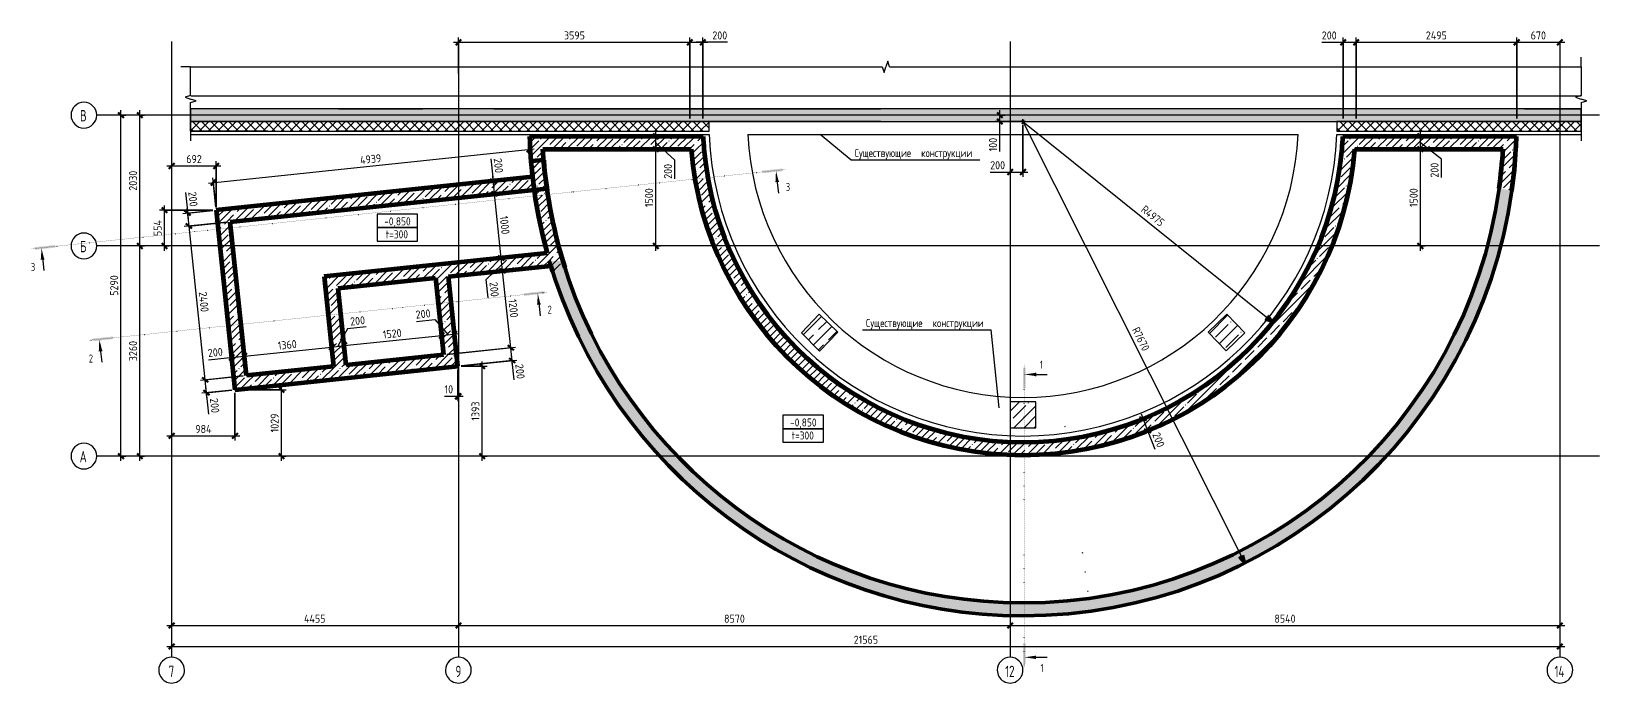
# Model space of a CAD drawing. Header units: millimetres. Extents: x 25237 to 117542, y -2270 to 13021.
# Drawn here: x 93181 to 117542, y 2719 to 12839 of the extents above; entities that cross this region are included whole.
import ezdxf

# ---------------------------------------------------------------- set-up
doc = ezdxf.new("R2010")
doc.units = ezdxf.units.MM
for name, pattern in [('01 Штриховая _2 мм_', [3, 2, -1]), ('01 Штриховая _4 мм_', [6, 3.5, -2.5]), ('02 Штрихпунктирная _20 мм_', [25, 20, -2.5, 0, -2.5]), ('04 Пунктир 10мм', [10, 0, -10])]:
    doc.linetypes.add(name, pattern=pattern)
for name, color, linetype, lineweight in [('AA_Dim', 7, 'Continuous', 9), ('AA_Dim-50', 7, 'Continuous', 9), ('AA_Linii', 7, 'Continuous', 9), ('AA_Oformlenie', 7, 'Continuous', 9), ('AA_Razrez', 7, 'Continuous', 9), ('AA_Vinoska', 7, 'Continuous', 9), ('AF_Lestnica', 7, '01 Штриховая _2 мм_', 9), ('AF_Perekritie', 7, 'Continuous', 20), ('AF_Perekritie_Опалубка', 253, 'Continuous', 20), ('AF_Stena', 7, '01 Штриховая _4 мм_', 20), ('AF_Stena_Арматура', 253, 'Continuous', 20), ('AF_Stena_Гидроизоляция', 253, 'Continuous', 20), ('AF_Stena_Опалубка', 253, 'Continuous', 20), ('Оси', 7, 'Continuous', 9)]:
    doc.layers.add(name, color=color, linetype=linetype, lineweight=lineweight)
doc.styles.add('GOST Common', font='GOST Common.ttf', dxfattribs={"width": 0.85, "height": 125})
doc.styles.add('ISOCPEUR', font='isocpeur.ttf', dxfattribs={"width": 0.7, "height": 175})
doc.styles.add('ISOCPEUR_1', font='isocpeur.ttf', dxfattribs={"width": 0.85, "height": 125})
doc.styles.add('ISOCPEUR_2', font='isocpeur.ttf', dxfattribs={"width": 0.9, "height": 125})
doc.styles.add('ISOCPEUR_3', font='isocpeur.ttf', dxfattribs={"width": 0.7, "height": 125})
doc.dimstyles.new('05_Округл_1мм__прозр_', dxfattribs={"dimscale": 304.8, "dimtxt": 124.497647, "dimasz": 0.278871, "dimexe": 0.246063, "dimexo": 0.164042, "dimgap": 0.016404, "dimtad": 1, "dimdec": 0, "dimdsep": 46, "dimtxsty": 'ISOCPEUR_2', "dimblk1": 'OBLIQUE', "dimblk2": 'OBLIQUE', "dimsah": 1, "dimcen": 0.09, "dimdle": 0.246063, "dimazin": 0, "dimtfac": 1, "dimtdec": 4, "dimtix": 1, "dimtmove": 0, "dimatfit": 3, "dimfxl": 1, "dimtvp": 1, "dimtolj": 1, "dimtzin": 0, "dimlwd": 18, "dimlwe": 18, "dimarcsym": 2})
doc.dimstyles.new('05_Округл_1мм__прозр__1', dxfattribs={"dimscale": 304.8, "dimtxt": 124.497647, "dimasz": 0.278871, "dimexe": 0.246063, "dimexo": 0.164042, "dimgap": 0.016404, "dimtad": 1, "dimdec": 0, "dimdsep": 46, "dimtxsty": 'ISOCPEUR_2', "dimblk1": 'OBLIQUE', "dimblk2": 'OBLIQUE', "dimsah": 1, "dimcen": 0.09, "dimdle": 0.246063, "dimazin": 0, "dimtfac": 1, "dimtdec": 4, "dimtix": 1, "dimtmove": 1, "dimatfit": 3, "dimfxl": 1, "dimtvp": 1, "dimtolj": 1, "dimtzin": 0, "dimlwd": 18, "dimlwe": 18, "dimarcsym": 2})
doc.dimstyles.new('05_Округл_5мм__прозр_', dxfattribs={"dimscale": 304.8, "dimtxt": 124.497647, "dimasz": 0.278871, "dimexe": 0.246063, "dimexo": 0.164042, "dimgap": 0.016404, "dimtad": 1, "dimdec": 0, "dimrnd": 5, "dimdsep": 46, "dimtxsty": 'ISOCPEUR_2', "dimblk1": 'OBLIQUE', "dimblk2": 'OBLIQUE', "dimsah": 1, "dimcen": 0.09, "dimdle": 0.246063, "dimazin": 0, "dimtfac": 1, "dimtdec": 4, "dimtix": 1, "dimtmove": 0, "dimatfit": 3, "dimfxl": 1, "dimtvp": 1, "dimtolj": 1, "dimtzin": 0, "dimlwd": 18, "dimlwe": 18, "dimarcsym": 2})
doc.dimstyles.new('05_Округл_5мм__прозр__1', dxfattribs={"dimscale": 304.8, "dimtxt": 124.497647, "dimasz": 0.278871, "dimexe": 0.246063, "dimexo": 0.164042, "dimgap": 0.016404, "dimtad": 1, "dimdec": 0, "dimrnd": 5, "dimdsep": 46, "dimtxsty": 'ISOCPEUR_2', "dimblk1": 'OBLIQUE', "dimblk2": 'OBLIQUE', "dimsah": 1, "dimcen": 0.09, "dimdle": 0.246063, "dimazin": 0, "dimtfac": 1, "dimtdec": 4, "dimtix": 1, "dimtmove": 1, "dimatfit": 3, "dimfxl": 1, "dimtvp": 1, "dimtolj": 1, "dimtzin": 0, "dimlwd": 18, "dimlwe": 18, "dimarcsym": 2})
doc.dimstyles.new('Стрелка__округл_5_мм__1', dxfattribs={"dimscale": 304.8, "dimtxt": 124.497647, "dimasz": 0.410105, "dimexe": 0.393701, "dimexo": 0, "dimgap": 0.065617, "dimtad": 1, "dimjust": 3, "dimdec": 0, "dimrnd": 5, "dimdsep": 46, "dimtxsty": 'ISOCPEUR_1', "dimblk1": 'OPEN30', "dimblk2": 'OPEN30', "dimsah": 1, "dimcen": 0.09, "dimazin": 0, "dimtfac": 1, "dimtdec": 4, "dimtix": 1, "dimtmove": 0, "dimatfit": 2, "dimfxl": 1, "dimtvp": 1, "dimtolj": 1, "dimtzin": 0, "dimarcsym": 2})
pattern_1 = [(45, (67809.4, 0), (-112.2532, 112.2532), []), (45, (67921.65, 0), (-112.2532, 112.2532), [198.438, -39.688, 1.676, -38.011])]
pattern_2 = [(45, (67809.4, 0), (-157.1545, 157.1545), []), (45, (67966.55, 0), (-157.1545, 157.1545), [277.813, -55.563, 1.676, -53.886])]

msp = doc.modelspace()

# ---------------------------------------------------------------- texts
at = {"layer": 'AA_Razrez', "char_height": 125, "attachment_point": 1, "style": 'ISOCPEUR_3'}
for s, insert, width in [('\\fISOCPEUR|b0|i0|c204|p34|;\\W.7;3', (104901.2258, 10487.3302), 75.759469), ('\\fISOCPEUR|b0|i0|c204|p34|;\\W.7;3', (93174.7666, 9245.1898), 75.759469), ('\\fISOCPEUR|b0|i0|c204|p34|;\\W.7;2', (101200.3669, 8584.7651), 75.759469), ('\\fISOCPEUR|b0|i0|c204|p34|;\\W.7;2', (94074.5428, 7826.1709), 75.759469), ('\\fISOCPEUR|b0|i0|c204|p34|;\\W.7;1', (108848.2651, 7730.8049), 53.312219), ('\\fISOCPEUR|b0|i0|c204|p34|;\\W.7;1', (108857.8522, 3023.8952), 53.312219)]:
    msp.add_mtext(s, dxfattribs=dict(at, insert=insert, width=width))
at = {"layer": 'AA_Vinoska', "char_height": 125, "attachment_point": 1}
for s, insert, width, style in [('Существующие', (105968.2345, 11015.1143), 1209.546016, 'GOST Common'), ('\\fGOST Common|b0|i0|c204|p34|;\\W.85; ', (106966.2098, 11015.1143), 44.293234, 'GOST Common'), ('конструкции', (107002.7553, 11015.1143), 1032.373078, 'GOST Common'), ('-0,850', (98661.2116, 9954.2904), 504.261437, 'ISOCPEUR_1'), ('t=300', (98685.2241, 9752.5899), 446.339516, 'ISOCPEUR_1'), ('Существующие', (106145.7604, 8376.7574), 1209.546016, 'GOST Common'), ('\\fGOST Common|b0|i0|c204|p34|;\\W.85; ', (107143.7356, 8376.7574), 44.293234, 'GOST Common'), ('конструкции', (107180.2812, 8376.7574), 1032.373078, 'GOST Common'), ('-0,850', (104966.0591, 6833.1235), 504.261437, 'ISOCPEUR_1'), ('t=300', (104990.0716, 6631.4229), 446.339516, 'ISOCPEUR_1')]:
    msp.add_mtext(s, dxfattribs=dict(at, insert=insert, width=width, style=style))
at = {"layer": 'Оси', "char_height": 175, "attachment_point": 1, "style": 'ISOCPEUR'}
for s, insert, width in [('\\fISOCPEUR|b0|i0|c204|p34|;\\W.7;В', (93936.9543, 11618.519), 120.653969), ('\\fISOCPEUR|b0|i0|c204|p34|;\\W.7;Б', (93936.9543, 9588.519), 120.653969), ('\\fISOCPEUR|b0|i0|c204|p34|;\\W.7;А', (93931.1793, 6328.519), 134.6835), ('\\fISOCPEUR|b0|i0|c204|p34|;\\W.7;7', (95314.199, 2996.7133), 103.818531), ('\\fISOCPEUR|b0|i0|c204|p34|;\\W.7;9', (99769.199, 2996.7133), 103.818531), ('12', (108308.049, 2996.7133), 179.578), ('14', (116841.049, 2996.7133), 196.413437)]:
    msp.add_mtext(s, dxfattribs=dict(at, insert=insert, width=width))

# ---------------------------------------------------------------- blocks, each defined once
blk = doc.blocks.new('Лестницы 1 - Лестницы 1-3688333-Схема расположения входа на отм_ -0_850 в_о 7-14_А-В')
at = {"layer": 'AF_Lestnica', "linetype": 'Continuous'}
h = blk.add_hatch(dxfattribs=at)
h.set_pattern_fill('FP_19', color=256, style=0, pattern_type=2)
h.set_pattern_definition([(45, (0, 0), (-112.2532, 112.2532), []), (45, (112.25, 0), (-112.2532, 112.2532), [198.438, -39.688, 1.676, -38.011])])
h.paths.add_polyline_path([(40775, 3771), (41080, 3777), (41384, 3795), (41688, 3825), (41989, 3868), (42289, 3922), (42587, 3988), (42882, 4066), (43173, 4155), (43461, 4256), (43744, 4369), (44023, 4492), (44297, 4627), (44564, 4772), (44827, 4928), (45082, 5094), (45331, 5271), (45572, 5457), (45807, 5652), (46033, 5857), (46250, 6070), (46459, 6292), (46660, 6522), (46850, 6759), (47032, 7005), (47203, 7257), (47364, 7516), (47515, 7781), (47655, 8051), (47784, 8327), (47902, 8608), (48009, 8894), (48105, 9184), (48189, 9477), (48261, 9773), (48321, 10072), (48370, 10373), (48172, 10400), (48123, 10099), (48062, 9800), (47989, 9503), (47904, 9210), (47806, 8920), (47698, 8635), (47577, 8354), (47445, 8079), (47302, 7809), (47148, 7545), (46984, 7288), (46809, 7038), (46624, 6795), (46429, 6559), (46225, 6332), (46012, 6114), (45790, 5904), (45559, 5704), (45321, 5513), (45074, 5332), (44821, 5162), (44561, 5001), (44295, 4852), (44023, 4714), (43745, 4587), (43462, 4471), (43175, 4367), (42884, 4275), (42589, 4194), (42292, 4126), (41991, 4070), (41689, 4027), (41385, 3996), (41080, 3977), (40775, 3971), (40467, 3977), (40160, 3996), (39854, 4028), (39550, 4072), (39247, 4129), (38947, 4198), (38650, 4279), (38357, 4373), (38068, 4479), (37784, 4596), (37504, 4725), (37231, 4865), (36963, 5017), (36701, 5179), (36447, 5353), (36200, 5536), (35961, 5729), (35729, 5933), (35507, 6145), (35293, 6367), (35089, 6597), (34894, 6835), (34710, 7081), (34535, 7335), (34371, 7595), (34218, 7862), (34077, 8136), (33946, 8414), (33827, 8698), (33720, 8987), (33625, 9279), (33417, 9279), (33509, 8986), (33614, 8696), (33730, 8411), (33857, 8130), (33995, 7855), (34145, 7586), (34305, 7323), (34475, 7066), (34656, 6817), (34847, 6575), (35047, 6341), (35256, 6115), (35474, 5897), (35701, 5689), (35936, 5490), (36179, 5300), (36429, 5121), (36687, 4952), (36950, 4793), (37220, 4644), (37496, 4507), (37777, 4381), (38063, 4266), (38353, 4163), (38647, 4072), (38945, 3992), (39245, 3925), (39548, 3870), (39853, 3826), (40160, 3796), (40467, 3777)])
at = {"layer": 'AF_Lestnica', "color": 10, "linetype": 'Continuous', "lineweight": 50}
for radius, start, end in [(7469, 270, 352), (7669, 270, 352), (7669, 196.3636, 270), (7469, 196.8146, 270)]:
    blk.add_arc((40775, 11440), radius, start, end, dxfattribs=at)
blk = doc.blocks.new('011_ЛинияОбрыва _ЭлУзла_Линия_ - Тип 1-3710487-Схема расположения входа на отм_ -0_850 в_о 7-14_А-В')
at = {"layer": 'AA_Oformlenie'}
for p, q in [((0, 0), (445, 0)), ((556, 0), (1000, 0))]:
    blk.add_line(p, q, dxfattribs=at)
blk = doc.blocks.new('011_ЛинияОбрыва _ЭлУзла_Линия_ - Тип 1-3710690-Схема расположения входа на отм_ -0_850 в_о 7-14_А-В')
at = {"layer": 'AA_Oformlenie'}
for p, q in [((0, 0), (10745, 0)), ((10856, 0), (21600, 0))]:
    blk.add_line(p, q, dxfattribs=at)
blk = doc.blocks.new('Ось сетки - d_4мм-2765513-Схема расположения входа на отм_ -0_850 в_о 7-14_А-В')
at = {"layer": 'Оси'}
for start, end in [(360, 180), (360, 180), (180, 360), (180, 360)]:
    blk.add_arc((0, 0), 4, start, end, dxfattribs=at)
blk = doc.blocks.new('Разрез - Номер узла_ сзади-394133-Схема расположения входа на отм_ -0_850 в_о 7-14_А-В')
at = {"layer": 'AA_Razrez'}
for points in [[(7.33, 0.4), (7.33, -0.39), (0.87, -0.39), (0.87, 0.4)], [(3.5, -3.53), (2.5, -3.53), (3, 0)]]:
    blk.add_hatch(color=256, dxfattribs=at).paths.add_polyline_path(points)
for p, q in [((2.5, -3.53), (3.5, -3.53)), ((3, -3), (3, -7.1))]:
    blk.add_line(p, q, dxfattribs=at)
blk = doc.blocks.new('Разрез - Номер узла_ спереди-394134-Схема расположения входа на отм_ -0_850 в_о 7-14_А-В')
at = {"layer": 'AA_Razrez'}
for points in [[(7.33, 0.4), (7.33, -0.39), (0.87, -0.39), (0.87, 0.4)], [(3.5, -3.53), (2.5, -3.53), (3, 0)]]:
    blk.add_hatch(color=256, dxfattribs=at).paths.add_polyline_path(points)
for p, q in [((2.5, -3.53), (3.5, -3.53)), ((3, -3), (3, -7.1))]:
    blk.add_line(p, q, dxfattribs=at)
blk = doc.blocks.new('010_Текст с выноской - Текст 2 строки-3712182-Схема расположения входа на отм_ -0_850 в_о 7-14_А-В')
at = {"layer": 'AA_Vinoska'}
blk.add_line((-20, 0), (20, 0), dxfattribs=at)
blk = doc.blocks.new('DIMBLOCK94-Схема расположения входа на отм_ -0_850 в_о 7-14_А-В')
at = {"layer": 'AA_Dim-50', "lineweight": 30}
for p, q in [((94866, 9510), (94824, 9552)), ((94866, 9510), (94909, 9467)), ((94866, 6250), (94824, 6292)), ((94866, 6250), (94909, 6207))]:
    blk.add_line(p, q, dxfattribs=at)
at = {"layer": 'AA_Dim-50', "lineweight": 18}
for p, q in [((94856, 9510), (94941, 9510)), ((94866, 9510), (94856, 9510)), ((94866, 6175), (94866, 9510)), ((94856, 6250), (94941, 6250)), ((94866, 6250), (94856, 6250))]:
    blk.add_line(p, q, dxfattribs=at)
at = {"layer": 'AA_Dim-50', "color": 0, "lineweight": 18, "insert": (94698, 7722), "char_height": 125, "width": 379.24, "attachment_point": 1, "rotation": 90, "line_spacing_factor": 1.149209, "style": 'ISOCPEUR_2'}
blk.add_mtext('3260', dxfattribs=at)
blk = doc.blocks.new('_Oblique')
at = {"color": 0, "linetype": 'ByBlock', "lineweight": -2}
blk.add_line((-0.5, -0.5), (0.5, 0.5), dxfattribs=at)
blk = doc.blocks.new('DIMBLOCK95-Схема расположения входа на отм_ -0_850 в_о 7-14_А-В')
at = {"layer": 'AA_Dim-50', "lineweight": 30}
for p, q in [((94866, 11540), (94824, 11582)), ((94866, 11540), (94909, 11497)), ((94866, 9510), (94824, 9552)), ((94866, 9510), (94909, 9467))]:
    blk.add_line(p, q, dxfattribs=at)
at = {"layer": 'AA_Dim-50', "lineweight": 18}
for p, q in [((94856, 11540), (94941, 11540)), ((94866, 11540), (94856, 11540)), ((94866, 9510), (94866, 11615)), ((94856, 9510), (94941, 9510)), ((94866, 9510), (94856, 9510))]:
    blk.add_line(p, q, dxfattribs=at)
at = {"layer": 'AA_Dim-50', "color": 0, "lineweight": 18, "insert": (94698, 10367), "char_height": 125, "width": 379.24, "attachment_point": 1, "rotation": 90, "line_spacing_factor": 1.149209, "style": 'ISOCPEUR_2'}
blk.add_mtext('2030', dxfattribs=at)
blk = doc.blocks.new('DIMBLOCK96-Схема расположения входа на отм_ -0_850 в_о 7-14_А-В')
at = {"layer": 'AA_Dim-50', "lineweight": 30}
for p, q in [((94573, 11540), (94531, 11582)), ((94573, 11540), (94616, 11497)), ((94573, 6250), (94531, 6292)), ((94573, 6250), (94616, 6207))]:
    blk.add_line(p, q, dxfattribs=at)
at = {"layer": 'AA_Dim-50', "lineweight": 18}
for p, q in [((94563, 11540), (94648, 11540)), ((94573, 11540), (94563, 11540)), ((94573, 6175), (94573, 11615)), ((94563, 6250), (94648, 6250)), ((94573, 6250), (94563, 6250))]:
    blk.add_line(p, q, dxfattribs=at)
at = {"layer": 'AA_Dim-50', "color": 0, "lineweight": 18, "insert": (94405, 8737), "char_height": 125, "width": 379.24, "attachment_point": 1, "rotation": 90, "line_spacing_factor": 1.149209, "style": 'ISOCPEUR_2'}
blk.add_mtext('5290', dxfattribs=at)
blk = doc.blocks.new('DIMBLOCK97-Схема расположения входа на отм_ -0_850 в_о 7-14_А-В')
at = {"layer": 'AA_Dim-50', "lineweight": 30}
for p, q in [((95359, 3621), (95402, 3664)), ((99814, 3621), (99857, 3664)), ((95359, 3621), (95317, 3579)), ((99814, 3621), (99772, 3579))]:
    blk.add_line(p, q, dxfattribs=at)
at = {"layer": 'AA_Dim-50', "lineweight": 18}
for p, q in [((95284, 3621), (99814, 3621)), ((95359, 3631), (95359, 3546)), ((95359, 3621), (95359, 3631)), ((99814, 3631), (99814, 3546)), ((99814, 3621), (99814, 3631))]:
    blk.add_line(p, q, dxfattribs=at)
at = {"layer": 'AA_Dim-50', "color": 0, "lineweight": 18, "insert": (97417, 3789), "char_height": 125, "width": 407.97, "attachment_point": 1, "line_spacing_factor": 1.149209, "style": 'ISOCPEUR_2'}
blk.add_mtext('4455', dxfattribs=at)
blk = doc.blocks.new('DIMBLOCK98-Схема расположения входа на отм_ -0_850 в_о 7-14_А-В')
at = {"layer": 'AA_Dim-50', "lineweight": 30}
for p, q in [((99814, 3621), (99857, 3664)), ((108384, 3621), (108427, 3664)), ((99814, 3621), (99772, 3579)), ((108384, 3621), (108342, 3579))]:
    blk.add_line(p, q, dxfattribs=at)
at = {"layer": 'AA_Dim-50', "lineweight": 18}
for p, q in [((99814, 3631), (99814, 3546)), ((99814, 3621), (99814, 3631)), ((99814, 3621), (108384, 3621)), ((108384, 3631), (108384, 3546)), ((108384, 3621), (108384, 3631))]:
    blk.add_line(p, q, dxfattribs=at)
at = {"layer": 'AA_Dim-50', "color": 0, "lineweight": 18, "insert": (103941, 3789), "char_height": 125, "width": 379.24, "attachment_point": 1, "line_spacing_factor": 1.149209, "style": 'ISOCPEUR_2'}
blk.add_mtext('8570', dxfattribs=at)
blk = doc.blocks.new('DIMBLOCK99-Схема расположения входа на отм_ -0_850 в_о 7-14_А-В')
at = {"layer": 'AA_Dim-50', "lineweight": 30}
for p, q in [((108384, 3621), (108427, 3664)), ((116924, 3621), (116967, 3664)), ((108384, 3621), (108342, 3579)), ((116924, 3621), (116882, 3579))]:
    blk.add_line(p, q, dxfattribs=at)
at = {"layer": 'AA_Dim-50', "lineweight": 18}
for p, q in [((108384, 3631), (108384, 3546)), ((108384, 3621), (108384, 3631)), ((108384, 3621), (116999, 3621)), ((116924, 3631), (116924, 3546)), ((116924, 3621), (116924, 3631))]:
    blk.add_line(p, q, dxfattribs=at)
at = {"layer": 'AA_Dim-50', "color": 0, "lineweight": 18, "insert": (112490, 3789), "char_height": 125, "width": 393.6, "attachment_point": 1, "line_spacing_factor": 1.149209, "style": 'ISOCPEUR_2'}
blk.add_mtext('8540', dxfattribs=at)
blk = doc.blocks.new('DIMBLOCK100-Схема расположения входа на отм_ -0_850 в_о 7-14_А-В')
at = {"layer": 'AA_Dim-50', "lineweight": 18}
for p, q in [((95284, 3293), (116999, 3293)), ((95359, 3303), (95359, 3218)), ((95359, 3293), (95359, 3303)), ((116924, 3303), (116924, 3218)), ((116924, 3293), (116924, 3303))]:
    blk.add_line(p, q, dxfattribs=at)
at = {"layer": 'AA_Dim-50', "lineweight": 30}
for p, q in [((95359, 3293), (95317, 3251)), ((95359, 3293), (95402, 3336)), ((116924, 3293), (116882, 3251)), ((116924, 3293), (116967, 3336))]:
    blk.add_line(p, q, dxfattribs=at)
at = {"layer": 'AA_Dim-50', "color": 0, "lineweight": 18, "insert": (105955, 3462), "char_height": 125, "width": 448.19, "attachment_point": 1, "line_spacing_factor": 1.149209, "style": 'ISOCPEUR_2'}
blk.add_mtext('21565', dxfattribs=at)
blk = doc.blocks.new('DIMBLOCK101-Схема расположения входа на отм_ -0_850 в_о 7-14_А-В')
at = {"layer": 'AA_Dim-50', "lineweight": 30}
for p, q in [((102881, 11010), (102838, 11053)), ((102881, 11010), (102923, 10968)), ((102881, 9510), (102838, 9552)), ((102881, 9510), (102923, 9467))]:
    blk.add_line(p, q, dxfattribs=at)
at = {"layer": 'AA_Dim-50', "lineweight": 18}
for p, q in [((102871, 11010), (102956, 11010)), ((102881, 11010), (102871, 11010)), ((102881, 9435), (102881, 11010)), ((102871, 9510), (102956, 9510)), ((102881, 9510), (102871, 9510))]:
    blk.add_line(p, q, dxfattribs=at)
at = {"layer": 'AA_Dim-50', "color": 0, "lineweight": 18, "insert": (102713, 10113), "char_height": 125, "width": 353.38, "attachment_point": 1, "rotation": 90, "line_spacing_factor": 1.149209, "style": 'ISOCPEUR_2'}
blk.add_mtext('1500', dxfattribs=at)
blk = doc.blocks.new('DIMBLOCK102-Схема расположения входа на отм_ -0_850 в_о 7-14_А-В')
at = {"layer": 'AA_Dim-50', "lineweight": 30}
for p, q in [((102881, 11210), (102838, 11253)), ((102881, 11210), (102923, 11168)), ((102881, 11010), (102838, 11053)), ((102881, 11010), (102923, 10968))]:
    blk.add_line(p, q, dxfattribs=at)
at = {"layer": 'AA_Dim-50', "lineweight": 18}
for p, q in [((102871, 11210), (102956, 11210)), ((102881, 11210), (102871, 11210)), ((102881, 11010), (102881, 11285)), ((102871, 11010), (102956, 11010)), ((102881, 11010), (102871, 11010)), ((103176, 10839), (102881, 11110)), ((103176, 10552), (103176, 10839))]:
    blk.add_line(p, q, dxfattribs=at)
at = {"layer": 'AA_Dim-50', "color": 0, "lineweight": 18, "insert": (103008, 10552), "char_height": 125, "width": 284.43, "attachment_point": 1, "rotation": 90, "line_spacing_factor": 1.149209, "style": 'ISOCPEUR_2'}
blk.add_mtext('200', dxfattribs=at)
blk = doc.blocks.new('DIMBLOCK103-Схема расположения входа на отм_ -0_850 в_о 7-14_А-В')
at = {"layer": 'AA_Dim-50', "lineweight": 30}
for p, q in [((114758, 11010), (114715, 11053)), ((114758, 11010), (114800, 10968)), ((114758, 9510), (114715, 9552)), ((114758, 9510), (114800, 9467))]:
    blk.add_line(p, q, dxfattribs=at)
at = {"layer": 'AA_Dim-50', "lineweight": 18}
for p, q in [((114748, 11010), (114833, 11010)), ((114758, 11010), (114748, 11010)), ((114758, 9435), (114758, 11010)), ((114748, 9510), (114833, 9510)), ((114758, 9510), (114748, 9510))]:
    blk.add_line(p, q, dxfattribs=at)
at = {"layer": 'AA_Dim-50', "color": 0, "lineweight": 18, "insert": (114590, 10113), "char_height": 125, "width": 353.38, "attachment_point": 1, "rotation": 90, "line_spacing_factor": 1.149209, "style": 'ISOCPEUR_2'}
blk.add_mtext('1500', dxfattribs=at)
blk = doc.blocks.new('DIMBLOCK104-Схема расположения входа на отм_ -0_850 в_о 7-14_А-В')
at = {"layer": 'AA_Dim-50', "lineweight": 30}
for p, q in [((114758, 11210), (114715, 11253)), ((114758, 11210), (114800, 11168)), ((114758, 11010), (114715, 11053)), ((114758, 11010), (114800, 10968))]:
    blk.add_line(p, q, dxfattribs=at)
at = {"layer": 'AA_Dim-50', "lineweight": 18}
for p, q in [((114748, 11210), (114833, 11210)), ((114758, 11210), (114748, 11210)), ((114758, 11010), (114758, 11285)), ((114748, 11010), (114833, 11010)), ((114758, 11010), (114748, 11010)), ((115084, 10857), (114758, 11110)), ((115084, 10570), (115084, 10857))]:
    blk.add_line(p, q, dxfattribs=at)
at = {"layer": 'AA_Dim-50', "color": 0, "lineweight": 18, "insert": (114915, 10570), "char_height": 125, "width": 284.43, "attachment_point": 1, "rotation": 90, "line_spacing_factor": 1.149209, "style": 'ISOCPEUR_2'}
blk.add_mtext('200', dxfattribs=at)
blk = doc.blocks.new('042_М_Плиты толщина и отметка - 042_М_Плиты толщина и отметка-646207-Схема расположения входа на отм_ -0_850 в_о 7-14_А-В')
at = {"layer": 'AA_Vinoska'}
for p, q in [((6.28, 4.17), (-6.28, 4.17)), ((-6.28, 4.17), (-6.28, 0)), ((6.28, 0), (-6.28, 0)), ((-6.28, 0), (-6.28, -4.17)), ((-6.28, 0), (6.28, 0)), ((6.28, 0), (6.28, 4.17)), ((6.28, -4.17), (6.28, 0)), ((-6.28, -4.17), (6.28, -4.17))]:
    blk.add_line(p, q, dxfattribs=at)
blk = doc.blocks.new('DIMBLOCK105-Схема расположения входа на отм_ -0_850 в_о 7-14_А-В')
at = {"layer": 'AA_Dim-50', "lineweight": 18}
for p, q in [((96217, 7772), (96490, 7800)), ((96489, 7810), (96498, 7726)), ((96490, 7800), (96489, 7810)), ((95935, 7742), (96220, 7772)), ((96220, 7772), (96391, 7790)), ((96290, 7789), (96299, 7705)), ((96291, 7779), (96290, 7789))]:
    blk.add_line(p, q, dxfattribs=at)
at = {"layer": 'AA_Dim-50', "lineweight": 30}
for p, q in [((96291, 7779), (96329, 7826)), ((96490, 7800), (96452, 7754)), ((96490, 7800), (96528, 7847)), ((96291, 7779), (96254, 7733))]:
    blk.add_line(p, q, dxfattribs=at)
at = {"layer": 'AA_Dim-50', "color": 0, "lineweight": 18, "insert": (95917, 7909), "char_height": 125, "width": 284.43, "attachment_point": 1, "rotation": 6, "line_spacing_factor": 1.149209, "style": 'ISOCPEUR_2'}
blk.add_mtext('200', dxfattribs=at)
blk = doc.blocks.new('DIMBLOCK106-Схема расположения входа на отм_ -0_850 в_о 7-14_А-В')
at = {"layer": 'AA_Dim-50', "lineweight": 30}
for p, q in [((96490, 7800), (96452, 7754)), ((96490, 7800), (96528, 7847)), ((97843, 7942), (97805, 7896)), ((97843, 7942), (97881, 7989))]:
    blk.add_line(p, q, dxfattribs=at)
at = {"layer": 'AA_Dim-50', "lineweight": 18}
for p, q in [((96489, 7810), (96498, 7726)), ((96490, 7800), (96489, 7810)), ((96490, 7800), (97843, 7942)), ((97842, 7952), (97851, 7868)), ((97843, 7942), (97842, 7952))]:
    blk.add_line(p, q, dxfattribs=at)
at = {"layer": 'AA_Dim-50', "color": 0, "lineweight": 18, "insert": (97003, 8023), "char_height": 125, "width": 353.38, "attachment_point": 1, "rotation": 6, "line_spacing_factor": 1.149209, "style": 'ISOCPEUR_2'}
blk.add_mtext('1360', dxfattribs=at)
blk = doc.blocks.new('DIMBLOCK107-Схема расположения входа на отм_ -0_850 в_о 7-14_А-В')
at = {"layer": 'AA_Dim-50', "lineweight": 18}
for p, q in [((98094, 8225), (97942, 7953)), ((98380, 8255), (98094, 8225)), ((97842, 7952), (97851, 7868)), ((97843, 7942), (97842, 7952)), ((97843, 7942), (98042, 7963)), ((98041, 7973), (98050, 7889)), ((98042, 7963), (98041, 7973))]:
    blk.add_line(p, q, dxfattribs=at)
at = {"layer": 'AA_Dim-50', "lineweight": 30}
for p, q in [((97843, 7942), (97805, 7896)), ((97843, 7942), (97881, 7989)), ((98042, 7963), (98004, 7917)), ((98042, 7963), (98080, 8010))]:
    blk.add_line(p, q, dxfattribs=at)
at = {"layer": 'AA_Dim-50', "color": 0, "lineweight": 18, "insert": (98127, 8398), "char_height": 125, "width": 284.43, "attachment_point": 1, "rotation": 6, "line_spacing_factor": 1.149209, "style": 'ISOCPEUR_2'}
blk.add_mtext('200', dxfattribs=at)
blk = doc.blocks.new('DIMBLOCK108-Схема расположения входа на отм_ -0_850 в_о 7-14_А-В')
at = {"layer": 'AA_Dim-50', "lineweight": 18}
for p, q in [((98042, 7963), (99553, 8122)), ((99552, 8132), (99561, 8048)), ((99553, 8122), (99552, 8132)), ((98041, 7973), (98050, 7889)), ((98042, 7963), (98041, 7973))]:
    blk.add_line(p, q, dxfattribs=at)
at = {"layer": 'AA_Dim-50', "lineweight": 30}
for p, q in [((99553, 8122), (99516, 8076)), ((99553, 8122), (99591, 8169)), ((98042, 7963), (98004, 7917)), ((98042, 7963), (98080, 8010))]:
    blk.add_line(p, q, dxfattribs=at)
at = {"layer": 'AA_Dim-50', "color": 0, "lineweight": 18, "insert": (98634, 8195), "char_height": 125, "width": 353.38, "attachment_point": 1, "rotation": 6, "line_spacing_factor": 1.149209, "style": 'ISOCPEUR_2'}
blk.add_mtext('1520', dxfattribs=at)
blk = doc.blocks.new('DIMBLOCK109-Схема расположения входа на отм_ -0_850 в_о 7-14_А-В')
at = {"layer": 'AA_Dim-50', "lineweight": 18}
for p, q in [((99162, 8337), (99448, 8367)), ((99448, 8367), (99653, 8133)), ((99552, 8132), (99561, 8048)), ((99553, 8122), (99552, 8132)), ((99553, 8122), (99827, 8151)), ((99751, 8153), (99760, 8069)), ((99752, 8143), (99751, 8153))]:
    blk.add_line(p, q, dxfattribs=at)
at = {"layer": 'AA_Dim-50', "lineweight": 30}
for p, q in [((99553, 8122), (99516, 8076)), ((99553, 8122), (99591, 8169)), ((99752, 8143), (99715, 8096)), ((99752, 8143), (99790, 8190))]:
    blk.add_line(p, q, dxfattribs=at)
at = {"layer": 'AA_Dim-50', "color": 0, "lineweight": 18, "insert": (99145, 8505), "char_height": 125, "width": 284.43, "attachment_point": 1, "rotation": 6, "line_spacing_factor": 1.149209, "style": 'ISOCPEUR_2'}
blk.add_mtext('200', dxfattribs=at)
blk = doc.blocks.new('DIMBLOCK110-Схема расположения входа на отм_ -0_850 в_о 7-14_А-В')
at = {"layer": 'AA_Dim-50', "lineweight": 18}
for p, q in [((96472, 7494), (95806, 7424)), ((95881, 7432), (96472, 7494)), ((95909, 7158), (95881, 7432)), ((95906, 7187), (95891, 7332)), ((96294, 7274), (95827, 7225)), ((95901, 7233), (96294, 7274)), ((95936, 6902), (95906, 7187))]:
    blk.add_line(p, q, dxfattribs=at)
at = {"layer": 'AA_Dim-50', "lineweight": 30}
for p, q in [((95881, 7432), (95834, 7470)), ((95881, 7432), (95927, 7394)), ((95901, 7233), (95855, 7271)), ((95901, 7233), (95948, 7195))]:
    blk.add_line(p, q, dxfattribs=at)
at = {"layer": 'AA_Dim-50', "color": 0, "lineweight": 18, "insert": (96079, 7155), "char_height": 125, "width": 284.43, "attachment_point": 1, "rotation": 276, "line_spacing_factor": 1.149209, "style": 'ISOCPEUR_2'}
blk.add_mtext('200', dxfattribs=at)
blk = doc.blocks.new('DIMBLOCK111-Схема расположения входа на отм_ -0_850 в_о 7-14_А-В')
at = {"layer": 'AA_Dim-50', "lineweight": 18}
for p, q in [((96221, 9881), (95555, 9811)), ((95630, 9819), (96221, 9881)), ((95881, 7432), (95630, 9819)), ((96472, 7494), (95806, 7424)), ((95881, 7432), (96472, 7494))]:
    blk.add_line(p, q, dxfattribs=at)
at = {"layer": 'AA_Dim-50', "lineweight": 30}
for p, q in [((95630, 9819), (95583, 9857)), ((95630, 9819), (95676, 9781)), ((95881, 7432), (95834, 7470)), ((95881, 7432), (95927, 7394))]:
    blk.add_line(p, q, dxfattribs=at)
at = {"layer": 'AA_Dim-50', "color": 0, "lineweight": 18, "insert": (95905, 8806), "char_height": 125, "width": 393.6, "attachment_point": 1, "rotation": 276, "line_spacing_factor": 1.149209, "style": 'ISOCPEUR_2'}
blk.add_mtext('2400', dxfattribs=at)
blk = doc.blocks.new('DIMBLOCK112-Схема расположения входа на отм_ -0_850 в_о 7-14_А-В')
at = {"layer": 'AA_Dim-50', "lineweight": 18}
for p, q in [((95575, 10341), (95605, 10055)), ((96002, 10059), (95534, 10010)), ((95630, 9819), (95601, 10092)), ((95605, 10055), (95619, 9918)), ((95609, 10018), (96002, 10059)), ((96221, 9881), (95555, 9811)), ((95630, 9819), (96221, 9881))]:
    blk.add_line(p, q, dxfattribs=at)
at = {"layer": 'AA_Dim-50', "lineweight": 30}
for p, q in [((95609, 10018), (95562, 10055)), ((95609, 10018), (95655, 9980)), ((95630, 9819), (95583, 9857)), ((95630, 9819), (95676, 9781))]:
    blk.add_line(p, q, dxfattribs=at)
at = {"layer": 'AA_Dim-50', "color": 0, "lineweight": 18, "insert": (95742, 10358), "char_height": 125, "width": 284.43, "attachment_point": 1, "rotation": 276, "line_spacing_factor": 1.149209, "style": 'ISOCPEUR_2'}
blk.add_mtext('200', dxfattribs=at)
blk = doc.blocks.new('DIMBLOCK113-Схема расположения входа на отм_ -0_850 в_о 7-14_А-В')
at = {"layer": 'AA_Dim-50', "lineweight": 18}
for p, q in [((99739, 12670), (103410, 12670)), ((99814, 12186), (99814, 12745)), ((99814, 12670), (99814, 12186)), ((103410, 11490), (103410, 12745)), ((103410, 12670), (103410, 11490))]:
    blk.add_line(p, q, dxfattribs=at)
at = {"layer": 'AA_Dim-50', "lineweight": 30}
for p, q in [((99814, 12670), (99772, 12628)), ((99814, 12670), (99857, 12713)), ((103410, 12670), (103368, 12628)), ((103410, 12670), (103453, 12713))]:
    blk.add_line(p, q, dxfattribs=at)
at = {"layer": 'AA_Dim-50', "color": 0, "lineweight": 18, "insert": (101454, 12839), "char_height": 125, "width": 379.24, "attachment_point": 1, "line_spacing_factor": 1.149209, "style": 'ISOCPEUR_2'}
blk.add_mtext('3595', dxfattribs=at)
blk = doc.blocks.new('DIMBLOCK114-Схема расположения входа на отм_ -0_850 в_о 7-14_А-В')
at = {"layer": 'AA_Dim-50', "lineweight": 30}
for p, q in [((103410, 12670), (103368, 12628)), ((103410, 12670), (103453, 12713)), ((103610, 12670), (103568, 12628)), ((103610, 12670), (103653, 12713))]:
    blk.add_line(p, q, dxfattribs=at)
at = {"layer": 'AA_Dim-50', "lineweight": 18}
for p, q in [((103410, 11490), (103410, 12745)), ((103410, 12670), (103685, 12670)), ((103410, 12670), (103410, 11490)), ((103709, 12670), (103510, 12670)), ((103610, 11490), (103610, 12745)), ((103610, 12670), (103610, 11490)), ((103996, 12670), (103709, 12670))]:
    blk.add_line(p, q, dxfattribs=at)
at = {"layer": 'AA_Dim-50', "color": 0, "lineweight": 18, "insert": (103759, 12839), "char_height": 125, "width": 284.43, "attachment_point": 1, "line_spacing_factor": 1.149209, "style": 'ISOCPEUR_2'}
blk.add_mtext('200', dxfattribs=at)
blk = doc.blocks.new('DIMBLOCK115-Схема расположения входа на отм_ -0_850 в_о 7-14_А-В')
at = {"layer": 'AA_Dim-50', "lineweight": 18}
for p, q in [((113226, 12670), (113513, 12670)), ((113484, 12670), (113759, 12670)), ((113513, 12670), (113659, 12670)), ((113559, 11490), (113559, 12745)), ((113559, 12670), (113559, 11490)), ((113759, 11490), (113759, 12745)), ((113759, 12670), (113759, 11490))]:
    blk.add_line(p, q, dxfattribs=at)
at = {"layer": 'AA_Dim-50', "lineweight": 30}
for p, q in [((113559, 12670), (113516, 12628)), ((113559, 12670), (113601, 12713)), ((113759, 12670), (113716, 12628)), ((113759, 12670), (113801, 12713))]:
    blk.add_line(p, q, dxfattribs=at)
at = {"layer": 'AA_Dim-50', "color": 0, "lineweight": 18, "insert": (113226, 12839), "char_height": 125, "width": 284.43, "attachment_point": 1, "line_spacing_factor": 1.149209, "style": 'ISOCPEUR_2'}
blk.add_mtext('200', dxfattribs=at)
blk = doc.blocks.new('DIMBLOCK116-Схема расположения входа на отм_ -0_850 в_о 7-14_А-В')
at = {"layer": 'AA_Dim-50', "lineweight": 30}
for p, q in [((113759, 12670), (113716, 12628)), ((113759, 12670), (113801, 12713)), ((116254, 12670), (116211, 12628)), ((116254, 12670), (116296, 12713))]:
    blk.add_line(p, q, dxfattribs=at)
at = {"layer": 'AA_Dim-50', "lineweight": 18}
for p, q in [((113759, 11490), (113759, 12745)), ((113759, 12670), (116254, 12670)), ((113759, 12670), (113759, 11490)), ((116254, 11490), (116254, 12745)), ((116254, 12670), (116254, 11490))]:
    blk.add_line(p, q, dxfattribs=at)
at = {"layer": 'AA_Dim-50', "color": 0, "lineweight": 18, "insert": (114842, 12839), "char_height": 125, "width": 393.6, "attachment_point": 1, "line_spacing_factor": 1.149209, "style": 'ISOCPEUR_2'}
blk.add_mtext('2495', dxfattribs=at)
blk = doc.blocks.new('DIMBLOCK117-Схема расположения входа на отм_ -0_850 в_о 7-14_А-В')
at = {"layer": 'AA_Dim-50', "lineweight": 30}
for p, q in [((116254, 12670), (116211, 12628)), ((116254, 12670), (116296, 12713)), ((116924, 12670), (116882, 12628)), ((116924, 12670), (116967, 12713))]:
    blk.add_line(p, q, dxfattribs=at)
at = {"layer": 'AA_Dim-50', "lineweight": 18}
for p, q in [((116254, 11490), (116254, 12745)), ((116254, 12670), (116999, 12670)), ((116254, 12670), (116254, 11490)), ((116924, 12681), (116924, 12595)), ((116924, 12670), (116924, 12681))]:
    blk.add_line(p, q, dxfattribs=at)
at = {"layer": 'AA_Dim-50', "color": 0, "lineweight": 18, "insert": (116471, 12839), "char_height": 125, "width": 284.43, "attachment_point": 1, "line_spacing_factor": 1.149209, "style": 'ISOCPEUR_2'}
blk.add_mtext('670', dxfattribs=at)
blk = doc.blocks.new('DIMBLOCK118-Схема расположения входа на отм_ -0_850 в_о 7-14_А-В')
at = {"layer": 'AA_Dim-50', "lineweight": 18}
for p, q in [((99635, 7826), (100702, 7939)), ((100627, 7931), (99635, 7826)), ((100656, 7657), (100627, 7931)), ((100649, 7716), (100637, 7831)), ((99855, 7648), (100722, 7740)), ((100648, 7732), (99855, 7648)), ((100679, 7431), (100649, 7716))]:
    blk.add_line(p, q, dxfattribs=at)
at = {"layer": 'AA_Dim-50', "lineweight": 30}
for p, q in [((100627, 7931), (100580, 7969)), ((100627, 7931), (100674, 7893)), ((100648, 7732), (100601, 7770)), ((100648, 7732), (100695, 7694))]:
    blk.add_line(p, q, dxfattribs=at)
at = {"layer": 'AA_Dim-50', "color": 0, "lineweight": 18, "insert": (100822, 7684), "char_height": 125, "width": 284.43, "attachment_point": 1, "rotation": 276, "line_spacing_factor": 1.149209, "style": 'ISOCPEUR_2'}
blk.add_mtext('200', dxfattribs=at)
blk = doc.blocks.new('DIMBLOCK119-Схема расположения входа на отм_ -0_850 в_о 7-14_А-В')
at = {"layer": 'AA_Dim-50', "lineweight": 30}
for p, q in [((100502, 9124), (100455, 9162)), ((100502, 9124), (100548, 9086)), ((100627, 7931), (100580, 7969)), ((100627, 7931), (100674, 7893))]:
    blk.add_line(p, q, dxfattribs=at)
at = {"layer": 'AA_Dim-50', "lineweight": 18}
for p, q in [((100491, 9123), (100576, 9132)), ((100502, 9124), (100491, 9123)), ((100627, 7931), (100502, 9124)), ((99635, 7826), (100702, 7939)), ((100627, 7931), (99635, 7826))]:
    blk.add_line(p, q, dxfattribs=at)
at = {"layer": 'AA_Dim-50', "color": 0, "lineweight": 18, "insert": (100716, 8691), "char_height": 125, "width": 353.38, "attachment_point": 1, "rotation": 276, "line_spacing_factor": 1.149209, "style": 'ISOCPEUR_2'}
blk.add_mtext('1200', dxfattribs=at)
blk = doc.blocks.new('DIMBLOCK120-Схема расположения входа на отм_ -0_850 в_о 7-14_А-В')
at = {"layer": 'AA_Dim-50', "lineweight": 30}
for p, q in [((100481, 9323), (100434, 9361)), ((100481, 9323), (100527, 9285)), ((100502, 9124), (100455, 9162)), ((100502, 9124), (100548, 9086))]:
    blk.add_line(p, q, dxfattribs=at)
at = {"layer": 'AA_Dim-50', "lineweight": 18}
for p, q in [((100471, 9322), (100555, 9331)), ((100481, 9323), (100471, 9322)), ((100502, 9124), (100481, 9323)), ((100248, 8990), (100491, 9224)), ((100491, 9123), (100576, 9132)), ((100502, 9124), (100491, 9123)), ((100278, 8704), (100248, 8990))]:
    blk.add_line(p, q, dxfattribs=at)
at = {"layer": 'AA_Dim-50', "color": 0, "lineweight": 18, "insert": (100421, 8958), "char_height": 125, "width": 284.43, "attachment_point": 1, "rotation": 276, "line_spacing_factor": 1.149209, "style": 'ISOCPEUR_2'}
blk.add_mtext('200', dxfattribs=at)
blk = doc.blocks.new('DIMBLOCK121-Схема расположения входа на отм_ -0_850 в_о 7-14_А-В')
at = {"layer": 'AA_Dim-50', "lineweight": 30}
for p, q in [((100376, 10318), (100329, 10355)), ((100376, 10318), (100423, 10280)), ((100481, 9323), (100434, 9361)), ((100481, 9323), (100527, 9285))]:
    blk.add_line(p, q, dxfattribs=at)
at = {"layer": 'AA_Dim-50', "lineweight": 18}
for p, q in [((100366, 10317), (100451, 10325)), ((100376, 10318), (100366, 10317)), ((100481, 9323), (100376, 10318)), ((100471, 9322), (100555, 9331)), ((100481, 9323), (100471, 9322))]:
    blk.add_line(p, q, dxfattribs=at)
at = {"layer": 'AA_Dim-50', "color": 0, "lineweight": 18, "insert": (100580, 9984), "char_height": 125, "width": 353.38, "attachment_point": 1, "rotation": 276, "line_spacing_factor": 1.149209, "style": 'ISOCPEUR_2'}
blk.add_mtext('1000', dxfattribs=at)
blk = doc.blocks.new('DIMBLOCK122-Схема расположения входа на отм_ -0_850 в_о 7-14_А-В')
at = {"layer": 'AA_Dim-50', "lineweight": 18}
for p, q in [((100319, 10862), (100349, 10576)), ((100345, 10515), (100430, 10524)), ((100355, 10516), (100345, 10515)), ((100376, 10318), (100347, 10591)), ((100349, 10576), (100366, 10417)), ((100366, 10317), (100451, 10325)), ((100376, 10318), (100366, 10317))]:
    blk.add_line(p, q, dxfattribs=at)
at = {"layer": 'AA_Dim-50', "lineweight": 30}
for p, q in [((100355, 10516), (100308, 10554)), ((100355, 10516), (100402, 10479)), ((100376, 10318), (100329, 10355)), ((100376, 10318), (100423, 10280))]:
    blk.add_line(p, q, dxfattribs=at)
at = {"layer": 'AA_Dim-50', "color": 0, "lineweight": 18, "insert": (100486, 10879), "char_height": 125, "width": 284.43, "attachment_point": 1, "rotation": 276, "line_spacing_factor": 1.149209, "style": 'ISOCPEUR_2'}
blk.add_mtext('200', dxfattribs=at)
blk = doc.blocks.new('DIMBLOCK123-Схема расположения входа на отм_ -0_850 в_о 7-14_А-В')
at = {"layer": 'AA_Dim-50'}
for p, q in [((108618, 11429), (108551, 11451)), ((108573, 11406), (108596, 11474)), ((108584, 11440), (112028, 4587))]:
    blk.add_line(p, q, dxfattribs=at)
at = {"layer": 'AA_Dim-50', "lineweight": 40}
for q in [(111942, 4684), (112002, 4714)]:
    blk.add_line((112028, 4587), q, dxfattribs=at)
at = {"layer": 'AA_Dim-50'}
blk.add_arc((108584, 11440), 7669, 295.7842, 297.5772, dxfattribs=at)
at = {"layer": 'AA_Dim-50', "color": 0, "insert": (110384, 8267), "char_height": 125, "width": 459.68, "attachment_point": 1, "rotation": 296.6807, "line_spacing_factor": 1.149209, "style": 'ISOCPEUR_1'}
blk.add_mtext('R7670', dxfattribs=at)
blk = doc.blocks.new('_Open30')
at = {"color": 0, "linetype": 'ByBlock', "lineweight": -2}
for p, q in [((-1, 0.27), (0, 0)), ((0, 0), (-1, -0.27)), ((0, 0), (-1, 0))]:
    blk.add_line(p, q, dxfattribs=at)
blk = doc.blocks.new('DIMBLOCK124-Схема расположения входа на отм_ -0_850 в_о 7-14_А-В')
at = {"layer": 'AA_Dim-50'}
for p, q in [((108588, 11405), (108581, 11475)), ((108620, 11444), (108549, 11436)), ((108584, 11440), (112465, 8328))]:
    blk.add_line(p, q, dxfattribs=at)
at = {"layer": 'AA_Dim-50', "lineweight": 40}
for q in [(112346, 8380), (112388, 8432)]:
    blk.add_line((112465, 8328), q, dxfattribs=at)
at = {"layer": 'AA_Dim-50'}
blk.add_arc((108584, 11440), 4974, 319.8854, 322.6498, dxfattribs=at)
at = {"layer": 'AA_Dim-50', "color": 0, "insert": (110485, 10150), "char_height": 125, "width": 474.05, "attachment_point": 1, "rotation": 321.2676, "line_spacing_factor": 1.149209, "style": 'ISOCPEUR_1'}
blk.add_mtext('R4975', dxfattribs=at)
blk = doc.blocks.new('DIMBLOCK125-Схема расположения входа на отм_ -0_850 в_о 7-14_А-В')
at = {"layer": 'AA_Dim-50', "lineweight": 18}
for p, q in [((110470, 6836), (110380, 6801)), ((110549, 6572), (110423, 6898)), ((110450, 6828), (110470, 6836)), ((110532, 6618), (110486, 6735)), ((110506, 6635), (110592, 6669)), ((110522, 6642), (110506, 6635)), ((110636, 6350), (110532, 6618))]:
    blk.add_line(p, q, dxfattribs=at)
at = {"layer": 'AA_Dim-50', "lineweight": 30}
for p, q in [((110450, 6828), (110395, 6852)), ((110450, 6828), (110505, 6804)), ((110522, 6642), (110467, 6666)), ((110522, 6642), (110577, 6618))]:
    blk.add_line(p, q, dxfattribs=at)
at = {"layer": 'AA_Dim-50', "color": 0, "lineweight": 18, "insert": (110707, 6632), "char_height": 125, "width": 284.43, "attachment_point": 1, "rotation": 291.2397, "line_spacing_factor": 1.149209, "style": 'ISOCPEUR_2'}
blk.add_mtext('200', dxfattribs=at)
blk = doc.blocks.new('DIMBLOCK126-Схема расположения входа на отм_ -0_850 в_о 7-14_А-В')
at = {"layer": 'AA_Dim-50', "lineweight": 18}
for p, q in [((108584, 11390), (108584, 10582)), ((108584, 10657), (108584, 11390)), ((108075, 10657), (108362, 10657)), ((108309, 10657), (108659, 10657)), ((108362, 10657), (108484, 10657)), ((108384, 10667), (108384, 10582)), ((108384, 10657), (108384, 10667))]:
    blk.add_line(p, q, dxfattribs=at)
at = {"layer": 'AA_Dim-50', "lineweight": 30}
for p, q in [((108384, 10657), (108342, 10615)), ((108384, 10657), (108427, 10700)), ((108584, 10657), (108542, 10615)), ((108584, 10657), (108627, 10700))]:
    blk.add_line(p, q, dxfattribs=at)
at = {"layer": 'AA_Dim-50', "color": 0, "lineweight": 18, "insert": (108075, 10825), "char_height": 125, "width": 284.43, "attachment_point": 1, "line_spacing_factor": 1.149209, "style": 'ISOCPEUR_2'}
blk.add_mtext('200', dxfattribs=at)
blk = doc.blocks.new('DIMBLOCK127-Схема расположения входа на отм_ -0_850 в_о 7-14_А-В')
at = {"layer": 'AA_Dim-50', "lineweight": 30}
for p, q in [((108225, 11540), (108182, 11582)), ((108225, 11440), (108182, 11483)), ((108225, 11540), (108267, 11497)), ((108225, 11440), (108267, 11398))]:
    blk.add_line(p, q, dxfattribs=at)
at = {"layer": 'AA_Dim-50', "lineweight": 18}
for p, q in [((108215, 11540), (108300, 11540)), ((108225, 11540), (108215, 11540)), ((108225, 11365), (108225, 11615)), ((108225, 11243), (108225, 11490)), ((108534, 11440), (108150, 11440)), ((108225, 11440), (108534, 11440)), ((108225, 10977), (108225, 11243))]:
    blk.add_line(p, q, dxfattribs=at)
at = {"layer": 'AA_Dim-50', "color": 0, "lineweight": 18, "insert": (108057, 10977), "char_height": 125, "width": 258.57, "attachment_point": 1, "rotation": 90, "line_spacing_factor": 1.149209, "style": 'ISOCPEUR_2'}
blk.add_mtext('100', dxfattribs=at)
blk = doc.blocks.new('DIMBLOCK128-Схема расположения входа на отм_ -0_850 в_о 7-14_А-В')
at = {"layer": 'AA_Dim-50', "lineweight": 30}
for p, q in [((97066, 7279), (97024, 7322)), ((97066, 7279), (97109, 7237)), ((97066, 6250), (97024, 6292)), ((97066, 6250), (97109, 6207))]:
    blk.add_line(p, q, dxfattribs=at)
at = {"layer": 'AA_Dim-50', "lineweight": 18}
for p, q in [((97066, 6175), (97066, 7354)), ((96394, 7279), (97141, 7279)), ((97066, 7279), (96394, 7279)), ((97056, 6250), (97141, 6250)), ((97066, 6250), (97056, 6250))]:
    blk.add_line(p, q, dxfattribs=at)
at = {"layer": 'AA_Dim-50', "color": 0, "lineweight": 18, "insert": (96898, 6617), "char_height": 125, "width": 353.38, "attachment_point": 1, "rotation": 90, "line_spacing_factor": 1.149209, "style": 'ISOCPEUR_2'}
blk.add_mtext('1029', dxfattribs=at)
blk = doc.blocks.new('DIMBLOCK129-Схема расположения входа на отм_ -0_850 в_о 7-14_А-В')
at = {"layer": 'AA_Dim-50', "lineweight": 18}
for p, q in [((96344, 7229), (96344, 6489)), ((96344, 6564), (96344, 7229)), ((95284, 6564), (96419, 6564)), ((95359, 6574), (95359, 6489)), ((95359, 6564), (95359, 6574))]:
    blk.add_line(p, q, dxfattribs=at)
at = {"layer": 'AA_Dim-50', "lineweight": 30}
for p, q in [((95359, 6564), (95402, 6606)), ((96344, 6564), (96386, 6606)), ((95359, 6564), (95317, 6521)), ((96344, 6564), (96301, 6521))]:
    blk.add_line(p, q, dxfattribs=at)
at = {"layer": 'AA_Dim-50', "color": 0, "lineweight": 18, "insert": (95727, 6732), "char_height": 125, "width": 298.79, "attachment_point": 1, "line_spacing_factor": 1.149209, "style": 'ISOCPEUR_2'}
blk.add_mtext('984', dxfattribs=at)
blk = doc.blocks.new('DIMBLOCK130-Схема расположения входа на отм_ -0_850 в_о 7-14_А-В')
at = {"layer": 'AA_Dim-50', "lineweight": 18}
for p, q in [((95932, 10486), (100993, 11018)), ((100952, 10688), (100910, 11085)), ((100918, 11010), (100952, 10688)), ((96046, 10114), (95998, 10568)), ((96006, 10494), (96046, 10114))]:
    blk.add_line(p, q, dxfattribs=at)
at = {"layer": 'AA_Dim-50', "lineweight": 30}
for p, q in [((100918, 11010), (100880, 10963)), ((100918, 11010), (100956, 11057)), ((96006, 10494), (95968, 10447)), ((96006, 10494), (96044, 10540))]:
    blk.add_line(p, q, dxfattribs=at)
at = {"layer": 'AA_Dim-50', "color": 0, "lineweight": 18, "insert": (98281, 10902), "char_height": 125, "width": 393.6, "attachment_point": 1, "rotation": 6, "line_spacing_factor": 1.149209, "style": 'ISOCPEUR_2'}
blk.add_mtext('4939', dxfattribs=at)
blk = doc.blocks.new('DIMBLOCK131-Схема расположения входа на отм_ -0_850 в_о 7-14_А-В')
at = {"layer": 'AA_Dim-50', "lineweight": 18}
for p, q in [((99855, 7643), (100260, 7643)), ((100185, 7643), (99855, 7643)), ((100185, 6175), (100185, 7718)), ((100175, 6250), (100260, 6250)), ((100185, 6250), (100175, 6250))]:
    blk.add_line(p, q, dxfattribs=at)
at = {"layer": 'AA_Dim-50', "lineweight": 30}
for p, q in [((100185, 7643), (100142, 7686)), ((100185, 7643), (100227, 7601)), ((100185, 6250), (100142, 6292)), ((100185, 6250), (100227, 6207))]:
    blk.add_line(p, q, dxfattribs=at)
at = {"layer": 'AA_Dim-50', "color": 0, "lineweight": 18, "insert": (100017, 6799), "char_height": 125, "width": 353.38, "attachment_point": 1, "rotation": 90, "line_spacing_factor": 1.149209, "style": 'ISOCPEUR_2'}
blk.add_mtext('1393', dxfattribs=at)
blk = doc.blocks.new('DIMBLOCK132-Схема расположения входа на отм_ -0_850 в_о 7-14_А-В')
at = {"layer": 'AA_Dim-50', "lineweight": 18}
for p, q in [((99805, 7593), (99805, 7103)), ((99805, 7178), (99805, 7593)), ((99599, 7179), (99786, 7179)), ((99730, 7178), (99889, 7178)), ((99786, 7179), (99810, 7178)), ((99814, 7188), (99814, 7103)), ((99814, 7178), (99814, 7188))]:
    blk.add_line(p, q, dxfattribs=at)
at = {"layer": 'AA_Dim-50', "lineweight": 30}
for p, q in [((99805, 7178), (99762, 7135)), ((99814, 7178), (99772, 7135)), ((99805, 7178), (99847, 7220)), ((99814, 7178), (99857, 7220))]:
    blk.add_line(p, q, dxfattribs=at)
at = {"layer": 'AA_Dim-50', "color": 0, "lineweight": 18, "insert": (99599, 7348), "char_height": 125, "width": 163.76, "attachment_point": 1, "line_spacing_factor": 1.149209, "style": 'ISOCPEUR_2'}
blk.add_mtext('10', dxfattribs=at)
blk = doc.blocks.new('DIMBLOCK133-Схема расположения входа на отм_ -0_850 в_о 7-14_А-В')
at = {"layer": 'AA_Dim-50', "lineweight": 18}
for p, q in [((95284, 10751), (96126, 10751)), ((95359, 10761), (95359, 10676)), ((95359, 10751), (95359, 10761)), ((96051, 10114), (96051, 10826)), ((96051, 10751), (96051, 10114))]:
    blk.add_line(p, q, dxfattribs=at)
at = {"layer": 'AA_Dim-50', "lineweight": 30}
for p, q in [((95359, 10751), (95317, 10709)), ((95359, 10751), (95402, 10794)), ((96051, 10751), (96009, 10709)), ((96051, 10751), (96094, 10794))]:
    blk.add_line(p, q, dxfattribs=at)
at = {"layer": 'AA_Dim-50', "color": 0, "lineweight": 18, "insert": (95587, 10920), "char_height": 125, "width": 284.43, "attachment_point": 1, "line_spacing_factor": 1.149209, "style": 'ISOCPEUR_2'}
blk.add_mtext('692', dxfattribs=at)
blk = doc.blocks.new('DIMBLOCK134-Схема расположения входа на отм_ -0_850 в_о 7-14_А-В')
at = {"layer": 'AA_Dim-50', "lineweight": 18}
for p, q in [((96001, 10064), (95173, 10064)), ((95248, 9435), (95248, 10139)), ((95248, 10064), (96001, 10064)), ((95238, 9510), (95323, 9510)), ((95248, 9510), (95238, 9510))]:
    blk.add_line(p, q, dxfattribs=at)
at = {"layer": 'AA_Dim-50', "lineweight": 30}
for p, q in [((95248, 10064), (95206, 10107)), ((95248, 10064), (95291, 10022)), ((95248, 9510), (95206, 9552)), ((95248, 9510), (95291, 9467))]:
    blk.add_line(p, q, dxfattribs=at)
at = {"layer": 'AA_Dim-50', "color": 0, "lineweight": 18, "insert": (95080, 9663), "char_height": 125, "width": 298.79, "attachment_point": 1, "rotation": 90, "line_spacing_factor": 1.149209, "style": 'ISOCPEUR_2'}
blk.add_mtext('554', dxfattribs=at)

# ---------------------------------------------------------------- dimensions: what is measured, and where the dimension line sits
at = {"layer": 'AA_Dim', "lineweight": 18}
for base, p1, p2, dimstyle, override, picture, middle in [((103410.2492, 12670.4131), (99814.4587, 12236.3312), (103410.2492, 11440), '05_Округл_5мм__прозр_', {"dimpost": '<>', "dimfxl": 3682.91365}, 'DIMBLOCK113-Схема расположения входа на отм_ -0_850 в_о 7-14_А-В', (101612.3539, 12737.9131)), ((116253.6681, 12670.4131), (113758.6681, 11440), (116253.6681, 11440), '05_Округл_5мм__прозр_', {"dimpost": '<>', "dimfxl": 2495}, 'DIMBLOCK116-Схема расположения входа на отм_ -0_850 в_о 7-14_А-В', (115006.1681, 12737.9131)), ((116924.4587, 12670.4131), (116253.6681, 11440), (116924.4587, 12730.5172), '05_Округл_5мм__прозр_', {"dimpost": '<>', "dimfxl": 1454.439603}, 'DIMBLOCK117-Схема расположения входа на отм_ -0_850 в_о 7-14_А-В', (116589.0634, 12737.9131)), ((96051.2711, 10751.2558), (95359.4587, 10811.3599), (96051.2711, 10064.129), '05_Округл_1мм__прозр_', {"dimpost": '<>', "dimfxl": 1018.311552}, 'DIMBLOCK133-Схема расположения входа на отм_ -0_850 в_о 7-14_А-В', (95705.3649, 10818.7558)), ((96343.9508, 6563.6887), (95359.4587, 6623.7928), (96343.9508, 7279.4677), '05_Округл_1мм__прозр_', {"dimpost": '<>', "dimfxl": 1182.850059}, 'DIMBLOCK129-Схема расположения входа на отм_ -0_850 в_о 7-14_А-В', (95851.7047, 6631.1887)), ((99814.4587, 3621.1483), (95359.4587, 3681.2523), (99814.4587, 3681.2523), '05_Округл_5мм__прозр_', {"dimpost": '<>', "dimfxl": 4455}, 'DIMBLOCK97-Схема расположения входа на отм_ -0_850 в_о 7-14_А-В', (97586.9587, 3688.6483)), ((108384.4587, 3621.1483), (99814.4587, 3681.2523), (108384.4587, 3681.2523), '05_Округл_5мм__прозр_', {"dimpost": '<>', "dimfxl": 8570}, 'DIMBLOCK98-Схема расположения входа на отм_ -0_850 в_о 7-14_А-В', (104099.4587, 3688.6483)), ((116924.4587, 3621.1483), (108384.4587, 3681.2523), (116924.4587, 3681.2523), '05_Округл_5мм__прозр_', {"dimpost": '<>', "dimfxl": 8540}, 'DIMBLOCK99-Схема расположения входа на отм_ -0_850 в_о 7-14_А-В', (112654.4587, 3688.6483)), ((116924.4587, 3293.2367), (95359.4587, 3353.3408), (116924.4587, 3353.3408), '05_Округл_5мм__прозр_', {"dimpost": '<>', "dimfxl": 21565}, 'DIMBLOCK100-Схема расположения входа на отм_ -0_850 в_о 7-14_А-В', (106141.9587, 3360.7367))]:
    dim = msp.add_linear_dim(base=base, p1=p1, p2=p2, dimstyle=dimstyle, override=override, dxfattribs=at)
    dim.commit()
    dim.dimension.update_dxf_attribs({"geometry": picture, "text_midpoint": middle})
for base, p1, p2, dimstyle, override, picture, middle in [((103610.2492, 12670.4131), (103410.2492, 11440), (103610.2492, 11440), '05_Округл_5мм__прозр__1', {"dimpost": '<>', "dimfxl": 200}, 'DIMBLOCK114-Схема расположения входа на отм_ -0_850 в_о 7-14_А-В', (103900.949, 12755.3867)), ((113758.6681, 12670.4131), (113558.6681, 11440), (113758.6681, 11440), '05_Округл_5мм__прозр__1', {"dimpost": '<>', "dimfxl": 200}, 'DIMBLOCK115-Схема расположения входа на отм_ -0_850 в_о 7-14_А-В', (113368.4066, 12755.3867)), ((108584.465, 10657.1286), (108384.4587, 10717.2326), (108584.465, 11440), '05_Округл_5мм__прозр__1', {"dimpost": '<>', "dimfxl": 749.930127}, 'DIMBLOCK126-Схема расположения входа на отм_ -0_850 в_о 7-14_А-В', (108217.5753, 10742.1022)), ((99814.4587, 7177.5968), (99804.887, 7643.2268), (99814.4587, 7237.7009), '05_Округл_1мм__прозр__1', {"dimpost": '<>', "dimfxl": 405.638832}, 'DIMBLOCK132-Схема расположения входа на отм_ -0_850 в_о 7-14_А-В', (99681.2155, 7264.2201))]:
    dim = msp.add_linear_dim(base=base, p1=p1, p2=p2, dimstyle=dimstyle, override=override, dxfattribs=at)
    dim.commit()
    dim.dimension.update_dxf_attribs({"geometry": picture, "text_midpoint": middle, "dimtype": 160})
for base, p1, p2, angle, dimstyle, override, picture, middle in [((94573.1821, 11540), (94513.078, 6250), (94513.078, 11540), 90, '05_Округл_5мм__прозр_', {"dimpost": '<>', "dimfxl": 5290}, 'DIMBLOCK96-Схема расположения входа на отм_ -0_850 в_о 7-14_А-В', (94505.6821, 8895)), ((94866.0187, 11540), (94805.9146, 9510), (94805.9146, 11540), 90, '05_Округл_5мм__прозр_', {"dimpost": '<>', "dimfxl": 2030}, 'DIMBLOCK95-Схема расположения входа на отм_ -0_850 в_о 7-14_А-В', (94798.5187, 10525)), ((100918.2045, 11009.9559), (96051.2711, 10064.129), (100957.2619, 10638.3493), 6, '05_Округл_1мм__прозр_', {"dimpost": '<>', "dimfxl": 4939.481281}, 'DIMBLOCK130-Схема расположения входа на отм_ -0_850 в_о 7-14_А-В', (98455.1085, 10818.9459)), ((102880.9458, 11010), (102820.8418, 9510), (102820.8418, 11010), 90, '05_Округл_5мм__прозр_', {"dimpost": '<>', "dimfxl": 1500}, 'DIMBLOCK101-Схема расположения входа на отм_ -0_850 в_о 7-14_А-В', (102813.4458, 10260)), ((114757.8443, 11010), (114697.7402, 9510), (114697.7402, 11010), 90, '05_Округл_5мм__прозр_', {"dimpost": '<>', "dimfxl": 1500}, 'DIMBLOCK103-Схема расположения входа на отм_ -0_850 в_о 7-14_А-В', (114690.3443, 10260)), ((100376.0832, 10317.5834), (100420.8369, 9316.7789), (100316.3084, 10311.3008), 276, '05_Округл_5мм__прозр_', {"dimpost": '<>', "dimfxl": 1000}, 'DIMBLOCK121-Схема расположения входа на отм_ -0_850 в_о 7-14_А-В', (100495.4777, 9827.3782)), ((95248.0892, 10064.129), (95187.9851, 9510), (96051.2711, 10064.129), 90, '05_Округл_1мм__прозр_', {"dimpost": '<>', "dimfxl": 1025.827279}, 'DIMBLOCK134-Схема расположения входа на отм_ -0_850 в_о 7-14_А-В', (95180.5892, 9787.0645)), ((95629.6396, 9818.7121), (96521.9495, 7499.2778), (96271.0811, 9886.1303), 276, '05_Округл_5мм__прозр_', {"dimpost": '<>', "dimfxl": 2400}, 'DIMBLOCK111-Схема расположения входа на отм_ -0_850 в_о 7-14_А-В', (95822.204, 8632.3415)), ((94866.0187, 9510), (94805.9146, 6250), (94805.9146, 9510), 90, '05_Округл_5мм__прозр_', {"dimpost": '<>', "dimfxl": 3260}, 'DIMBLOCK94-Схема расположения входа на отм_ -0_850 в_о 7-14_А-В', (94798.5187, 7880)), ((100501.5174, 9124.1572), (99585.0769, 7821.2254), (100441.7426, 9117.8746), 276, '05_Округл_5мм__прозр_', {"dimpost": '<>', "dimfxl": 1554.083343}, 'DIMBLOCK119-Схема расположения входа на отм_ -0_850 в_о 7-14_А-В', (100631.3647, 8534.4997)), ((97842.8625, 7942.4396), (96484.0302, 7860.0557), (97836.5799, 8002.2145), 6, '05_Округл_5мм__прозр_', {"dimpost": '<>', "dimfxl": 1360}, 'DIMBLOCK106-Схема расположения входа на отм_ -0_850 в_о 7-14_А-В', (97159.532, 7938.4905)), ((99553.4402, 8122.2286), (98035.4843, 8023.1201), (99547.1576, 8182.0034), 6, '05_Округл_5мм__прозр_', {"dimpost": '<>', "dimfxl": 1520}, 'DIMBLOCK108-Схема расположения входа на отм_ -0_850 в_о 7-14_А-В', (98790.5479, 8109.9172)), ((100184.9806, 7643.2268), (100124.8765, 6250), (99804.887, 7643.2268), 90, '05_Округл_1мм__прозр_', {"dimpost": '<>', "dimfxl": 1429.501344}, 'DIMBLOCK131-Схема расположения входа на отм_ -0_850 в_о 7-14_А-В', (100117.4806, 6946.6134)), ((97066.2218, 7279.4677), (97006.1177, 6250), (96343.9508, 7279.4677), 90, '05_Округл_1мм__прозр_', {"dimpost": '<>', "dimfxl": 1224.037911}, 'DIMBLOCK128-Схема расположения входа на отм_ -0_850 в_о 7-14_А-В', (96998.7218, 6764.7339))]:
    dim = msp.add_linear_dim(base=base, p1=p1, p2=p2, angle=angle, dimstyle=dimstyle, override=override, dxfattribs=at)
    dim.commit()
    dim.dimension.update_dxf_attribs({"geometry": picture, "text_midpoint": middle})
for base, p1, p2, angle, override, picture, middle, turn in [((108224.9333, 11540), (108583.5462, 11440), (108164.8293, 11540), 90, {"dimpost": '<>', "dimfxl": 430.492572}, 'DIMBLOCK127-Схема расположения входа на отм_ -0_850 в_о 7-14_А-В', (108139.9597, 11106.7173), 90), ((102880.9458, 11210), (102820.8418, 11010), (102820.8418, 11210), 90, {"dimpost": '<>', "dimfxl": 200}, 'DIMBLOCK102-Схема расположения входа на отм_ -0_850 в_о 7-14_А-В', (103091.2665, 10693.7315), 90), ((114757.8443, 11210), (114697.7402, 11010), (114697.7402, 11210), 90, {"dimpost": '<>', "dimfxl": 200}, 'DIMBLOCK104-Схема расположения входа на отм_ -0_850 в_о 7-14_А-В', (114998.7001, 10711.7483), 90), ((100355.1775, 10516.4878), (100316.3084, 10311.3008), (100295.4027, 10510.2052), 276, {"dimpost": '<>', "dimfxl": 200}, 'DIMBLOCK122-Схема расположения входа на отм_ -0_850 в_о 7-14_А-В', (100418.287, 10728.9651), 276), ((95608.7339, 10017.6165), (96271.0811, 9886.1303), (96051.2711, 10064.129), 276, {"dimpost": '<>', "dimfxl": 282.842712}, 'DIMBLOCK112-Схема расположения входа на отм_ -0_850 в_о 7-14_А-В', (95674.1285, 10208.3525), 276), ((100480.6117, 9323.0615), (100441.7426, 9117.8746), (100420.8369, 9316.7789), 276, {"dimpost": '<>', "dimfxl": 200}, 'DIMBLOCK120-Схема расположения входа на отм_ -0_850 в_о 7-14_А-В', (100352.9438, 8807.5971), 276), ((99752.3446, 8143.1343), (99547.1576, 8182.0034), (99746.062, 8202.9091), 6, {"dimpost": '<>', "dimfxl": 200}, 'DIMBLOCK109-Схема расположения входа на отм_ -0_850 в_о 7-14_А-В', (99294.9353, 8436.5615), 6), ((98041.7669, 7963.3453), (97836.5799, 8002.2145), (98035.4843, 8023.1201), 6, {"dimpost": '<>', "dimfxl": 200}, 'DIMBLOCK107-Схема расположения входа на отм_ -0_850 в_о 7-14_А-В', (98276.7288, 8329.5437), 6), ((96490.3127, 7800.2809), (96285.1258, 7839.1501), (96484.0302, 7860.0557), 6, {"dimpost": '<>', "dimfxl": 200}, 'DIMBLOCK105-Схема расположения входа на отм_ -0_850 в_о 7-14_А-В', (96067.2203, 7841.2538), 6), ((100626.9515, 7930.7309), (99804.887, 7643.2268), (99585.0769, 7821.2254), 276, {"dimpost": '<>', "dimfxl": 282.842712}, 'DIMBLOCK118-Схема расположения входа на отм_ -0_850 в_о 7-14_А-В', (100754.0878, 7534.0338), 276), ((95880.5079, 7431.8596), (96343.9508, 7279.4677), (96521.9495, 7499.2778), 276, {"dimpost": '<>', "dimfxl": 282.842712}, 'DIMBLOCK110-Схема расположения входа на отм_ -0_850 в_о 7-14_А-В', (96010.7928, 7005.2052), 276), ((110449.7812, 6828.2817), (110458.9229, 6617.2594), (110423.7517, 6818.1648), 291.2397102, {"dimpost": '<>', "dimfxl": 203.960781}, 'DIMBLOCK125-Схема расположения входа на отм_ -0_850 в_о 7-14_А-В', (110680.3632, 6469.5843), 291.2397102)]:
    dim = msp.add_linear_dim(base=base, p1=p1, p2=p2, angle=angle, dimstyle='05_Округл_5мм__прозр__1', override=override, dxfattribs=at)
    dim.commit()
    dim.dimension.update_dxf_attribs({"geometry": picture, "text_midpoint": middle, "dimtype": 160, "text_rotation": turn})
at = {"layer": 'AA_Dim'}
for mpoint, picture, middle in [((112464.7231, 8327.7166), 'DIMBLOCK124-Схема расположения входа на отм_ -0_850 в_о 7-14_А-В', (110527.455, 9987.3199)), ((112028.0721, 4587.3873), 'DIMBLOCK123-Схема расположения входа на отм_ -0_850 в_о 7-14_А-В', (110351.9174, 8106.5828))]:
    dim = msp.add_radius_dim(center=(108584.4587, 11440), mpoint=mpoint, dimstyle='Стрелка__округл_5_мм__1', override={"dimpost": 'R<>'}, dxfattribs=at)
    dim.commit()
    dim.dimension.update_dxf_attribs({"geometry": picture, "text_midpoint": middle})

# ---------------------------------------------------------------- hatches: boundary and pattern name
at = {"layer": 'AA_Oformlenie'}
h = msp.add_hatch(dxfattribs=at)
h.set_pattern_fill('FP_1', color=256, style=0, pattern_type=2)
h.set_pattern_definition(pattern_2)
h.paths.add_polyline_path([(117254.4587, 11440), (117254.4587, 11640), (95654.4587, 11640), (95654.4587, 11440), (115632.65, 11440)])
h = msp.add_hatch(dxfattribs=at)
h.set_pattern_fill('FP_2', color=256, style=0, pattern_type=2)
h.set_pattern_definition([(45, (67809.4, 0), (-70.71068, 70.71068), []), (135, (67809.4, 0), (-70.71068, -70.71068), [])])
h.paths.add_polyline_path([(115632.65, 11290), (117254.4587, 11290), (117254.4587, 11440), (113461.3619, 11440), (113461.3619, 11290)])
h.paths.add_polyline_path([(103707.5554, 11290), (103707.5554, 11440), (95654.4587, 11440), (95654.4587, 11290), (100731.518, 11290)])
h = msp.add_hatch(dxfattribs=at)
h.set_pattern_fill('FP_1', color=256, style=0, pattern_type=2)
h.set_pattern_definition(pattern_2)
h.paths.add_polyline_path([(108384.4587, 6690), (108784.4587, 6690), (108784.4587, 7090), (108384.4587, 7090)])
h.paths.add_polyline_path([(105424.2788, 7879.6069), (105706.5817, 8171.9402), (105418.8458, 8449.8035), (105141.393, 8162.4927), (105390.5305, 7913.3552)])
h.paths.add_polyline_path([(111740.237, 7884.2043), (112027.9729, 8162.0676), (111750.1095, 8449.8035), (111462.3736, 8171.9402), (111712.0863, 7913.3552)])
at = {"layer": 'AF_Stena', "linetype": 'Continuous', "lineweight": 9}
h = msp.add_hatch(dxfattribs=at)
h.set_pattern_fill('FP_19', color=256, style=0, pattern_type=2)
h.set_pattern_definition(pattern_1)
h.paths.add_polyline_path([(100963.5717, 10580.4326), (101162.482, 10601.3389), (101142.2539, 10805.4302), (101127.6387, 11009.9743), (101122.5446, 11109.9575), (101118.7912, 11210), (100918.6988, 11210), (100927.8953, 10999.76), (100942.8567, 10789.8516)])
h = msp.add_hatch(dxfattribs=at)
h.set_pattern_fill('FP_19', color=256, style=0, pattern_type=2)
h.set_pattern_definition(pattern_1)
h.paths.add_polyline_path([(101127.637, 11010), (103628.8699, 11010), (103621.2122, 11109.933), (103615.5695, 11210), (101118.7912, 11210), (101122.544, 11109.9704)])
h = msp.add_hatch(dxfattribs=at)
h.set_pattern_fill('FP_19', color=256, style=0, pattern_type=2)
h.set_pattern_definition(pattern_1)
h.paths.add_polyline_path([(116241.6039, 11010), (116246.5638, 11109.9719), (116250.2185, 11210), (113553.3479, 11210), (113547.7051, 11109.933), (113540.0474, 11010), (116041.2804, 11010)])
h = msp.add_hatch(dxfattribs=at)
h.set_pattern_fill('FP_19', color=256, style=0, pattern_type=2)
h.set_pattern_definition(pattern_1)
h.paths.add_polyline_path([(108584.4587, 6265.7905), (108840.9246, 6272.1505), (109096.7601, 6291.2146), (109351.3362, 6322.9362), (109604.027, 6367.2371), (109854.2115, 6424.0084), (110101.2744, 6493.1107), (110344.6086, 6574.3741), (110583.6157, 6667.5987), (110817.7083, 6772.5553), (111046.3108, 6888.9861), (111268.8613, 7016.6047), (111484.8127, 7155.0974), (111693.6341, 7304.1238), (111894.8121, 7463.3175), (112087.8523, 7632.2872), (112272.2799, 7810.6174), (112447.6418, 7997.8699), (112613.5066, 8193.5841), (112769.4668, 8397.2791), (112915.1389, 8608.4541), (113050.1648, 8826.59), (113174.2126, 9051.1504), (113286.9773, 9281.5834), (113388.1817, 9517.3225), (113477.577, 9757.7881), (113554.9434, 10002.3891), (113620.0908, 10250.5243), (113672.859, 10501.5835), (113713.1183, 10754.9497), (113740.7697, 11010), (113540.0474, 11010), (113512.1508, 10761.3173), (113471.7827, 10514.3523), (113417.0675, 10262.3738), (113354.0721, 10028.0695), (113277.0274, 9789.9824), (113188.1064, 9556.0714), (113087.5341, 9326.9284), (112975.5649, 9103.1334), (112852.4823, 8885.2527), (112718.5978, 8673.8378), (112574.2502, 8469.4238), (112419.8049, 8272.528), (112255.6528, 8083.6487), (112082.2092, 7903.2641), (111899.9132, 7731.8305), (111709.2261, 7569.7819), (111510.6305, 7417.5284), (111304.6292, 7275.4553), (111091.7433, 7143.9223), (110872.5118, 7023.2622), (110647.4895, 6913.7804), (110417.2459, 6815.754), (110182.3636, 6729.4311), (109943.4373, 6655.0301), (109701.0715, 6592.7394), (109455.8797, 6542.7166), (109208.4824, 6505.0882), (108959.5058, 6479.9497), (108709.5799, 6467.3644), (108459.3374, 6467.3644), (108209.4116, 6479.9497), (107960.4349, 6505.0882), (107713.0377, 6542.7166), (107467.8458, 6592.7394), (107225.48, 6655.0301), (106986.5537, 6729.4311), (106751.6715, 6815.754), (106521.4278, 6913.7804), (106296.4055, 7023.2622), (106077.174, 7143.9223), (105864.2882, 7275.4553), (105658.2868, 7417.5284), (105459.6912, 7569.7819), (105269.0042, 7731.8305), (105086.7082, 7903.2641), (104913.2646, 8083.6487), (104749.1124, 8272.528), (104594.6671, 8469.4238), (104450.3195, 8673.8378), (104316.435, 8885.2527), (104193.3524, 9103.1334), (104081.3833, 9326.9284), (103980.8109, 9556.0714), (103891.8899, 9789.9824), (103814.8453, 10028.0695), (103749.872, 10269.7299), (103697.1346, 10514.3523), (103656.7666, 10761.3173), (103628.8699, 11010), (103428.1476, 11010), (103455.799, 10754.9497), (103496.0583, 10501.5835), (103548.8265, 10250.5243), (103613.9739, 10002.3891), (103691.3404, 9757.7881), (103780.7357, 9517.3225), (103881.9401, 9281.5834), (103994.7047, 9051.1504), (104118.7525, 8826.59), (104253.7784, 8608.4541), (104399.4505, 8397.2791), (104555.4107, 8193.5841), (104721.2756, 7997.8699), (104896.6374, 7810.6174), (105081.0651, 7632.2872), (105274.1052, 7463.3175), (105475.2832, 7304.1238), (105684.1046, 7155.0974), (105900.056, 7016.6047), (106122.6065, 6888.9861), (106351.209, 6772.5553), (106585.3016, 6667.5987), (106824.3087, 6574.3741), (107067.6429, 6493.1107), (107314.7059, 6424.0084), (107564.8903, 6367.2371), (107817.5811, 6322.9362), (108072.1572, 6291.2146), (108327.9927, 6272.1505)])
h = msp.add_hatch(dxfattribs=at)
h.set_pattern_fill('FP_19', color=256, style=0, pattern_type=2)
h.set_pattern_definition(pattern_1)
h.paths.add_polyline_path([(116179.0319, 10372.6526), (116205.8025, 10584.4935), (116226.6653, 10796.9975), (116241.6039, 11010), (116041.2804, 11010), (116017.3796, 10704.6252), (115980.9783, 10400.4872)])
h = msp.add_hatch(dxfattribs=at)
h.set_pattern_fill('FP_19', color=256, style=0, pattern_type=2)
h.set_pattern_definition(pattern_1)
h.paths.add_polyline_path([(101276.5278, 9113.8616), (101467.1062, 9174.5233), (101386.3006, 9446.1067), (101315.854, 9720.5595), (101255.8677, 9997.4868), (101206.4281, 10276.4901), (101167.6064, 10557.1678), (101139.4584, 10839.1159), (100940.1067, 10823.0263), (100968.8826, 10534.5854), (101008.5383, 10247.438), (101059.017, 9961.9943), (101120.2465, 9678.6621), (101192.1399, 9397.845), (101219.8407, 9300.099), (101262.5498, 9158.2408)])
h = msp.add_hatch(dxfattribs=at)
h.set_pattern_fill('FP_19', color=256, style=0, pattern_type=2)
h.set_pattern_definition(pattern_1)
h.paths.add_polyline_path([(96072.1768, 9865.2246), (101187.6034, 10402.8776), (101174.3783, 10502.0242), (101162.482, 10601.3389), (96051.2711, 10064.129)])
h = msp.add_hatch(dxfattribs=at)
h.set_pattern_fill('FP_19', color=256, style=0, pattern_type=2)
h.set_pattern_definition(pattern_1)
h.paths.add_polyline_path([(96343.9508, 7279.4677), (96542.8551, 7300.3734), (96271.0811, 9886.1303), (96072.1768, 9865.2246)])
h = msp.add_hatch(dxfattribs=at)
h.set_pattern_fill('FP_19', color=256, style=0, pattern_type=2)
h.set_pattern_definition(pattern_1)
h.paths.add_polyline_path([(97749.0651, 8834.8628), (101248.8414, 9202.7041), (101219.8441, 9300.0873), (101192.1396, 9397.8461), (97728.1594, 9033.7671)])
h = msp.add_hatch(dxfattribs=at)
h.set_pattern_fill('FP_19', color=256, style=0, pattern_type=2)
h.set_pattern_definition(pattern_1)
h.paths.add_polyline_path([(99585.0769, 7821.2254), (99783.9813, 7842.1311), (99658.5471, 9035.5574), (99459.6427, 9014.6517)])
h = msp.add_hatch(dxfattribs=at)
h.set_pattern_fill('FP_19', color=256, style=0, pattern_type=2)
h.set_pattern_definition(pattern_1)
h.paths.add_polyline_path([(97874.4992, 7641.4365), (98073.4036, 7662.3422), (97947.9695, 8855.7685), (97749.0651, 8834.8628)])
h = msp.add_hatch(dxfattribs=at)
h.set_pattern_fill('FP_19', color=256, style=0, pattern_type=2)
h.set_pattern_definition(pattern_1)
h.paths.add_polyline_path([(96542.8551, 7300.3734), (99804.887, 7643.2268), (99783.9813, 7842.1311), (96521.9495, 7499.2778)])

# ---------------------------------------------------------------- linework, layer by layer
at = {"layer": 'AA_Linii', "lineweight": 20}
for p, q in [((95656.1907, 11840), (117252.7266, 11840)), ((96854.4587, 11640), (95654.4587, 11640)), ((97954.4947, 11640), (99264.4947, 11640)), ((100364.5308, 11640), (101674.4587, 11640)), ((101674.4587, 11640), (106376.8122, 11640)), ((116374.4587, 11640), (117254.4587, 11640)), ((95359.4587, 11240), (95359.4587, 8344.0403)), ((96854.4587, 11290), (95654.4587, 11290)), ((95656.1907, 11240), (103709.35, 11240)), ((99264.4947, 11290), (97954.4947, 11290)), ((100364.4587, 11290), (101672.7542, 11290)), ((106376.8122, 11440), (101672.7542, 11440)), ((104309.9255, 11240), (112858.9918, 11240)), ((113459.5674, 11240), (117252.7266, 11240)), ((117254.4587, 11440), (116374.4587, 11440)), ((116374.4587, 11440), (117254.4587, 11440)), ((105418.8458, 8449.8035), (105141.393, 8162.4927)), ((105706.5817, 8171.9402), (105418.8458, 8449.8035)), ((111462.3736, 8171.9402), (111750.1095, 8449.8035)), ((111750.1095, 8449.8035), (112027.9729, 8162.0676)), ((105141.393, 8162.4927), (105424.2788, 7879.6069)), ((105424.2788, 7879.6069), (105706.5817, 8171.9402)), ((111740.237, 7884.2043), (111462.3736, 8171.9402)), ((112027.9729, 8162.0676), (111740.237, 7884.2043)), ((108784.4587, 7090), (108384.4587, 7090)), ((108384.4587, 7090), (108384.4587, 6690)), ((108784.4587, 6690), (108784.4587, 7090)), ((108384.4587, 6690), (108784.4587, 6690)), ((110386.4688, 6803.6739), (110423.7517, 6818.1648)), ((110458.9229, 6617.2594), (110505.5265, 6635.3729)), ((111339.1816, 4497.4061), (111367.0686, 4508.4655)), ((111412.9114, 4311.4923), (111440.7985, 4322.5518))]:
    msp.add_line(p, q, dxfattribs=at)
at = {"layer": 'AA_Linii'}
for p, q in [((117254.4587, 11640), (95654.4587, 11640)), ((95654.4587, 11640), (95654.4587, 11440)), ((117254.4587, 11440), (117254.4587, 11640)), ((95654.4587, 11440), (117254.4587, 11440)), ((103707.5554, 11440), (95654.4587, 11440)), ((95654.4587, 11440), (95654.4587, 11290)), ((95654.4587, 11290), (103707.5554, 11290)), ((103707.5554, 11290), (103707.5554, 11440)), ((117254.4587, 11440), (113461.3619, 11440)), ((113461.3619, 11440), (113461.3619, 11290)), ((113461.3619, 11290), (117254.4587, 11290)), ((117254.4587, 11290), (117254.4587, 11440)), ((105418.8458, 8449.8035), (105141.393, 8162.4927)), ((105706.5817, 8171.9402), (105418.8458, 8449.8035)), ((111750.1095, 8449.8035), (111462.3736, 8171.9402)), ((112027.9729, 8162.0676), (111750.1095, 8449.8035)), ((105141.393, 8162.4927), (105424.2788, 7879.6069)), ((105424.2788, 7879.6069), (105706.5817, 8171.9402)), ((111462.3736, 8171.9402), (111740.237, 7884.2043)), ((111740.237, 7884.2043), (112027.9729, 8162.0676)), ((108784.4587, 7090), (108384.4587, 7090)), ((108384.4587, 7090), (108384.4587, 6690)), ((108784.4587, 6690), (108784.4587, 7090)), ((108384.4587, 6690), (108784.4587, 6690)), ((109235.8224, 6710.4333), (109245.7289, 6711.7976)), ((109505.9614, 4748.9479), (109520.8212, 4750.9944)), ((109546.8916, 4451.7532), (109556.7981, 4453.1175)), ((109587.8217, 4154.5584), (109597.7282, 4155.9227))]:
    msp.add_line(p, q, dxfattribs=at)
at = {"layer": 'AA_Linii', "lineweight": 20}
for radius, start, end in [(4879.2095, 182.34922632, 357.65077368), (4279.2095, 182.67884337, 357.32115663)]:
    msp.add_arc((108584.4587, 11440), radius, start, end, dxfattribs=at)
at = {"layer": 'AA_Razrez', "linetype": '04 Пунктир 10мм'}
for p, q in [((93187.4175, 9465.6321), (104896.4875, 10696.305)), ((94087.1937, 8046.6132), (101195.6287, 8793.7398)), ((108604.4587, 2977.4643), (108604.4587, 7665.8816))]:
    msp.add_line(p, q, dxfattribs=at)
at = {"layer": 'AA_Vinoska'}
for p, q in [((117254.4587, 12290), (117254.4587, 12440)), ((95654.4587, 12290), (95504.4587, 12290)), ((106399.4587, 12290), (106426.9587, 12203.3975)), ((106426.9587, 12203.3975), (106454.4587, 12290)), ((106482.613, 12376.6501), (106454.4587, 12290)), ((106510.7673, 12290), (106482.613, 12376.6501)), ((95654.4587, 11846.3087), (95567.8085, 11818.1543)), ((95567.8085, 11818.1543), (95654.4587, 11790)), ((95741.0612, 11762.5), (95654.4587, 11790)), ((95654.4587, 11735), (95741.0612, 11762.5)), ((117254.4587, 11845), (117167.8561, 11817.5)), ((117167.8561, 11817.5), (117254.4587, 11790)), ((117341.1088, 11761.8457), (117254.4587, 11790)), ((117254.4587, 11733.6913), (117341.1088, 11761.8457)), ((95654.4587, 11290), (95654.4587, 11140)), ((105433.1926, 11245.0876), (105913.6329, 10845.9991)), ((117254.4587, 11290), (117254.4587, 11140)), ((108216.1858, 6997.8326), (108091.1587, 8207.6422))]:
    msp.add_line(p, q, dxfattribs=at)
at = {"layer": 'AF_Perekritie', "linetype": '01 Штриховая _4 мм_'}
for p, q in [((103631.0055, 10986.0604), (103631.0472, 10985.6053)), ((113537.8702, 10985.6055), (113537.9119, 10986.0604)), ((116244.7959, 11071.2192), (116237.6104, 10943.9743)), ((116223.1889, 10756.9424), (116211.4586, 10636.4799)), ((116189.6562, 10451.194), (116174.2383, 10339.0836)), ((116144.0706, 10148.0887), (116124.6586, 10039.2294)), ((116086.4835, 9847.3952), (116063.2371, 9741.5753)), ((116016.9808, 9549.3964), (115990.0703, 9446.5886)), ((115935.6706, 9254.491), (115905.2732, 9154.7326)), ((101331.0027, 8949.1869), (101327.9667, 8958.0458)), ((115842.6812, 8963.1122), (115808.979, 8866.4657)), ((101436.4112, 8661.1171), (101408.434, 8734.1846)), ((115738.1597, 8675.7046), (115701.3389, 8582.2405)), ((101553.2565, 8377.4899), (101517.088, 8461.9069)), ((115622.2718, 8392.7138), (115582.5219, 8302.5035)), ((101681.3504, 8098.7624), (101639.4146, 8186.8277)), ((115495.2017, 8114.5829), (115452.7146, 8027.6939)), ((101820.488, 7825.3805), (101773.6528, 7914.4235)), ((115357.1509, 7841.7494), (115312.121, 7758.2433)), ((101970.4468, 7557.7816), (101919.1619, 7646.5073)), ((115208.3388, 7574.6437), (115160.9618, 7494.5749)), ((102130.9868, 7296.3937), (102075.5455, 7384.0395)), ((115049.0019, 7313.6883), (114999.4745, 7237.1028)), ((102301.8511, 7041.635), (102242.4763, 7127.6889)), ((102482.7664, 6793.913), (102419.6464, 6877.9985)), ((114879.3932, 7059.296), (114827.9126, 6986.2312)), ((102673.4432, 6553.6241), (102606.7485, 6635.4451)), ((114699.7822, 6811.8701), (114646.5456, 6742.3542)), ((102873.5765, 6321.1527), (102803.468, 6400.4649)), ((114311.7104, 6339.4749), (114255.5505, 6277.1044)), ((114510.4543, 6571.8028), (114455.6583, 6505.8548)), ((103082.8461, 6096.8706), (103009.4802, 6173.4658)), ((114103.8661, 6115.2549), (114046.5365, 6056.4622)), ((103300.9171, 5881.1366), (103224.4485, 5954.8329)), ((113887.2518, 5899.4988), (113828.9445, 5844.2747)), ((103527.4408, 5674.296), (103448.0238, 5744.9316)), ((113662.2117, 5692.549), (113603.1163, 5640.8751)), ((103762.0546, 5476.6794), (103679.8445, 5544.1093)), ((113429.1033, 5494.734), (113369.4065, 5446.583)), ((104004.3833, 5288.6032), (103919.5366, 5352.696)), ((104254.0391, 5110.3681), (104166.7143, 5171.0047)), ((112940.1755, 5127.75), (112879.8221, 5086.5264)), ((113188.297, 5306.368), (113128.1821, 5261.7033)), ((104510.6227, 4942.2593), (104420.9799, 4999.3314)), ((112685.133, 4959.1637), (112624.7163, 4921.3275)), ((104773.7235, 4784.5458), (104681.9249, 4837.9551)), ((105042.9207, 4637.4797), (104949.1302, 4687.1373)), ((112155.9166, 4653.1408), (112095.8804, 4621.8851)), ((112423.5748, 4800.8768), (112363.2656, 4766.3659)), ((105317.7836, 4501.2964), (105222.167, 4547.1224)), ((105597.8724, 4376.2138), (105500.5971, 4418.1366)), ((111604.0099, 4390.2425), (111544.995, 4365.2563)), ((111882.5835, 4516.1902), (111822.9807, 4488.1118)), ((105882.739, 4262.4319), (105783.974, 4300.3884)), ((106171.9278, 4160.1327), (106071.8432, 4194.068)), ((111032.9197, 4172.1386), (110975.5195, 4153.0526)), ((111320.6386, 4275.4979), (111262.36, 4253.5114)), ((106464.976, 4069.4799), (106363.7429, 4099.3468)), ((106761.4149, 3990.6185), (106659.2054, 4016.3777)), ((107060.7702, 3923.6746), (106957.7568, 3945.2946)), ((110148.2797, 3931.922), (110094.2984, 3920.8805)), ((110446.2742, 4000.2141), (110391.0297, 3986.6065)), ((110741.3104, 4080.3287), (110684.9239, 4064.0377)), ((107362.563, 3868.7554), (107258.9186, 3886.2121)), ((107666.3105, 3825.9487), (107562.208, 3839.2256)), ((107971.5267, 3795.3229), (107867.139, 3804.4109)), ((108938.136, 3778.9501), (108938.7369, 3778.9778)), ((109241.3013, 3798.9707), (109191.7596, 3794.8735)), ((109545.3142, 3831.2203), (109494.1921, 3824.9387)), ((109847.8006, 3875.5609), (109795.196, 3866.963))]:
    msp.add_line(p, q, dxfattribs=at)
for radius, start, end in [(7669.2095, 356.2560247, 358.28143884), (7669.2095, 184.6146784, 184.71551129), (4974.2095, 186.55946304, 186.69757958), (4974.2095, 353.30242042, 353.44052978), (7669.2095, 353.80810067, 355.70313286), (4974.2095, 189.39586237, 189.57179605), (4974.2095, 350.42820395, 350.60413591), (7669.2095, 351.68172854, 353.64069847), (4974.2095, 192.23008561, 192.44607804), (4974.2095, 347.55392196, 347.76991316), (4974.2095, 195.06280484, 195.3204331), (4974.2095, 344.6795669, 344.9371939), (7669.2095, 349.39040144, 350.56163197), (4974.2095, 197.89440167, 198.19487001), (4974.2095, 341.80512999, 342.10559705), (7669.2095, 347.09906918, 348.26950723), (4974.2095, 200.72513833, 201.06939901), (4974.2095, 338.93060099, 339.27486039), (7669.2095, 344.80773151, 345.97745512), (4974.2095, 203.55520118, 203.94403209), (4974.2095, 336.05596791, 336.44479754), (7669.2095, 342.51638814, 343.68546761), (7669.2095, 196.96122469, 197.65615083), (7669.2095, 197.82687606, 198.96516286), (4974.2095, 206.38472634, 206.81878347), (4974.2095, 333.18121653, 333.61527239), (7669.2095, 200.11930861, 201.26802062), (4974.2095, 209.21381552, 209.69367004), (4974.2095, 212.04254626, 212.56871209), (4974.2095, 327.43128791, 327.95745249), (4974.2095, 330.30632996, 330.78618322), (7669.2095, 340.22503878, 341.39353781), (4974.2095, 214.87097871, 215.44393415), (4974.2095, 324.55606585, 325.12902007), (7669.2095, 337.93368313, 339.10165977), (7669.2095, 202.41670891, 203.5708784), (4974.2095, 217.69916021, 218.31936625), (4974.2095, 321.68063375, 322.30083858), (7669.2095, 335.64232083, 336.80982833), (7669.2095, 204.71958306, 205.87373618), (4974.2095, 220.52712859, 221.19504544), (4974.2095, 318.80495456, 319.47287022), (7669.2095, 333.35095153, 334.51803901), (7669.2095, 207.022457, 208.17659397), (4974.2095, 223.35491437, 224.07101806), (4974.2095, 226.18254251, 226.94734279), (4974.2095, 313.05265721, 313.81745633), (4974.2095, 315.92898194, 316.64508445), (7669.2095, 331.05957483, 332.22628788), (7669.2095, 209.32533074, 210.47945178), (4974.2095, 229.01003358, 229.8240951), (4974.2095, 310.1759049, 310.98996527), (7669.2095, 328.76819032, 329.93457147), (7669.2095, 211.62820428, 212.7823096), (4974.2095, 231.83740469, 232.70137365), (4974.2095, 234.6646702, 235.57931), (4974.2095, 304.42069, 305.33532869), (4974.2095, 307.29862635, 308.16259418), (7669.2095, 326.47679754, 327.64288675), (7669.2095, 213.93107762, 215.08516743), (4974.2095, 237.49184223, 238.45808357), (4974.2095, 240.31893111, 241.33794552), (4974.2095, 298.66205448, 299.6810678), (4974.2095, 301.54191643, 302.50815667), (7669.2095, 324.185396, 325.351231), (7669.2095, 216.23395077, 217.38802527), (4974.2095, 243.14594567, 244.21925864), (4974.2095, 245.97289351, 247.10256712), (4974.2095, 292.89743288, 294.02710543), (4974.2095, 295.78074136, 296.85405326), (7669.2095, 321.89398516, 323.05960182), (7669.2095, 218.53682372, 219.69088312), (4974.2095, 248.79978122, 249.98872613), (4974.2095, 251.62661453, 252.87916093), (4974.2095, 254.45339844, 255.77643698), (4974.2095, 257.28013734, 258.68568525), (4974.2095, 281.31431475, 282.71986163), (4974.2095, 284.22356302, 285.54660053), (4974.2095, 287.12083907, 288.37338443), (4974.2095, 290.01127387, 291.20021772), (7669.2095, 319.60256446, 320.76799708), (7669.2095, 220.83969649, 221.99374098), (4974.2095, 260.10683511, 261.61887795), (4974.2095, 262.93349517, 264.61193172), (4974.2095, 265.76012056, 267.88044922), (4974.2095, 272.11956901, 274.23987842), (4974.2095, 275.38806828, 277.06650381), (4974.2095, 278.38112205, 279.89316387), (7669.2095, 317.31113326, 318.47641485), (7669.2095, 223.14256908, 224.29659886), (7669.2095, 315.01969088, 316.18485341), (7669.2095, 225.44544148, 226.59945674), (7669.2095, 312.7282366, 313.89331121), (7669.2095, 227.74831371, 228.90231464), (7669.2095, 310.43676959, 311.60178685), (7669.2095, 230.05118576, 231.20517255), (7669.2095, 232.35405764, 233.50803047), (7669.2095, 308.14528897, 309.31027907), (7669.2095, 234.65692934, 235.81088841), (7669.2095, 303.56228296, 304.72730874), (7669.2095, 305.85379378, 307.01878671), (7669.2095, 236.95980088, 238.11374635), (7669.2095, 301.27075532, 302.43584421), (7669.2095, 239.26267226, 240.41660431), (7669.2095, 241.56554347, 242.71946228), (7669.2095, 296.68764435, 297.85295203), (7669.2095, 298.9792096, 300.14439223), (7669.2095, 243.86841452, 245.02232026), (7669.2095, 246.17128541, 247.32517825), (7669.2095, 292.10444879, 293.27010407), (7669.2095, 294.396058, 295.56152286), (7669.2095, 248.47415615, 249.62803626), (7669.2095, 250.77702674, 251.93089428), (7669.2095, 287.52115372, 288.68729519), (7669.2095, 289.81281476, 290.97869503), (7669.2095, 253.07989718, 254.23375231), (7669.2095, 255.38276746, 256.53661035), (7669.2095, 257.6856376, 258.83946841), (7669.2095, 280.64598241, 281.81314574), (7669.2095, 282.93774049, 284.10452101), (7669.2095, 285.22946322, 286.39590401), (7669.2095, 259.9885076, 261.14232648), (7669.2095, 262.29137746, 263.44518456), (7669.2095, 264.59424717, 265.74804265), (7669.2095, 266.92627072, 268.04937713), (7669.2095, 269.21955194, 270.3448218), (7669.2095, 271.49301736, 272.62901975), (7669.2095, 273.77722108, 274.93906234), (7669.2095, 276.06234556, 277.23041678), (7669.2095, 278.35418545, 279.5217778)]:
    msp.add_arc((108584.4587, 11440), radius, start, end, dxfattribs=at)
at = {"layer": 'AF_Perekritie_Опалубка', "lineweight": 35}
for p, q in [((101118.7912, 11210), (100918.6988, 11210)), ((101118.8409, 11210), (103615.5695, 11210)), ((113553.3479, 11210), (113547.7051, 11109.933)), ((116250.2185, 11210), (113553.3479, 11210)), ((113547.7038, 11109.9136), (113540.0473, 11010)), ((96124.4587, 10071.8213), (100963.5717, 10580.4326)), ((96051.2711, 10064.129), (96124.4587, 10071.8213)), ((96124.4587, 9367.7956), (96051.2711, 10064.129)), ((96343.9508, 7279.4677), (96124.4587, 9367.7956)), ((99658.5471, 9035.5574), (101248.8344, 9202.7033)), ((99804.887, 7643.2268), (99658.5471, 9035.5574)), ((101283.476, 9092.1462), (101282.8357, 9094.1385)), ((101383.2189, 8802.0248), (101382.9829, 8802.6691)), ((96542.8551, 7300.3734), (99804.887, 7643.2268)), ((96363.8412, 7281.5583), (96343.9508, 7279.4677)), ((96542.8058, 7300.3682), (96363.8412, 7281.5583)), ((108117.4249, 6487.7642), (108125.0833, 6487.0479)), ((109043.8344, 6487.048), (109051.4924, 6487.7642)), ((108584.4655, 3770.7909), (108477.3325, 3771.5396)), ((108632.1948, 3770.9398), (108584.4655, 3770.7909))]:
    msp.add_line(p, q, dxfattribs=at)
at = {"layer": 'AF_Perekritie_Опалубка', "lineweight": 35, "flags": 128}
for points in [[(116237.6072, 10943.9248), (116235.1522, 10907.4007), (116235.048, 10905.9064)], [(116211.4534, 10636.4306), (116208.1458, 10605.6327), (116207.6833, 10601.4176)], [(116174.2312, 10339.0345), (116169.2413, 10305.167), (116168.2048, 10298.2612)], [(116124.6495, 10039.1807), (116118.4996, 10006.4724), (116116.6755, 9996.919)], [(116063.2261, 9741.5269), (116055.9997, 9710.0151), (116053.1772, 9697.8699)], [(115990.0574, 9446.5407), (115981.8394, 9416.2579), (115977.8107, 9401.589)], [(115905.2584, 9154.6853), (115896.1342, 9125.659), (115890.6958, 9108.5472)], [(101343.8414, 8912.1086), (101343.7638, 8912.3309), (101331.0188, 8949.14)], [(115808.9623, 8866.4189), (115799.018, 8838.6721), (115791.9709, 8819.21)], [(101450.8029, 8624.3776), (101450.1752, 8625.9684), (101436.4292, 8661.0708)], [(115701.3204, 8582.1945), (115690.6424, 8555.7451), (115681.793, 8534.0374)], [(101569.1932, 8341.1575), (101567.9069, 8344.0712), (101553.2763, 8377.4444)], [(115582.5016, 8302.4582), (115571.1764, 8277.3194), (115560.337, 8253.4823)], [(101698.8226, 8062.9022), (101696.772, 8067.0864), (101681.372, 8098.7178)], [(101839.4833, 7790.0575), (101836.5661, 7795.4535), (101820.5114, 7825.3368)], [(115452.6926, 8027.6495), (115440.8066, 8003.8297), (115427.7959, 7977.9907)], [(101990.9499, 7523.0603), (101987.0673, 7529.6036), (101970.4719, 7557.7388)], [(115312.0972, 7758.1998), (115299.7364, 7735.7027), (115284.3803, 7708.0002)], [(115160.9363, 7494.5324), (115148.186, 7473.3569), (115130.3182, 7443.94)], [(102152.9799, 7262.3386), (102148.0368, 7269.9584), (102131.0136, 7296.352)], [(114999.4473, 7237.0613), (114986.3918, 7217.2016), (114965.8543, 7186.2296)], [(102325.3137, 7008.3099), (102319.2191, 7016.9301), (102301.8795, 7041.5944)], [(114827.8838, 6986.1908), (114814.6064, 6967.6368), (114791.2498, 6935.2785)], [(102507.675, 6761.3812), (102500.3428, 6770.92), (102482.7964, 6793.8736)], [(114646.5152, 6742.315), (114633.098, 6725.0518), (114606.7824, 6691.4856)], [(102699.7717, 6521.9482), (102691.1204, 6532.3185), (102673.4748, 6553.5859)], [(114455.6264, 6505.8169), (114442.1497, 6489.8253), (114412.7449, 6455.2381)], [(102901.2961, 6290.3945), (102891.2491, 6301.5043), (102873.6096, 6321.1158)], [(103111.9253, 6067.0909), (103100.4114, 6078.8435), (103082.8806, 6096.835)], [(114255.5171, 6277.0677), (114242.0595, 6262.3243), (114209.4458, 6226.9116)], [(103331.3219, 5852.3952), (103318.2755, 5864.6894), (103300.9531, 5881.1025)], [(114046.5017, 6056.4269), (114033.1399, 6042.9039), (113997.2081, 6006.8688)], [(103559.1342, 5646.6514), (103544.4955, 5659.3819), (103527.478, 5674.2632)], [(113603.0788, 5640.8427), (113590.1294, 5629.6614), (113547.2794, 5593.0194)], [(113828.9083, 5844.2408), (113815.7167, 5831.9065), (113776.369, 5795.4594)], [(103794.9974, 5450.1891), (103778.7127, 5463.2467), (103762.0932, 5476.6482)], [(113369.3677, 5446.552), (113356.7299, 5436.4843), (113310.3032, 5399.8705)], [(104038.5335, 5263.3231), (104020.5553, 5276.5951), (104004.4231, 5288.5736)], [(113128.1422, 5261.6739), (113115.8826, 5252.6766), (113065.817, 5216.3195)], [(104289.3525, 5086.3526), (104269.6396, 5099.7232), (104254.08, 5110.3401)], [(104547.0523, 4919.5611), (104525.5704, 4932.9116), (104510.6647, 4942.233)], [(112624.6742, 4921.3013), (112613.359, 4914.3019), (112555.8797, 4879.1628)], [(112879.781, 5086.4986), (112867.9633, 5078.5252), (112814.2093, 5042.6583)], [(104811.2202, 4763.216), (104787.9415, 4776.4251), (104773.7666, 4784.5211)], [(105081.4329, 4617.5676), (105056.3367, 4630.5119), (105042.9647, 4637.4568)], [(112363.2224, 4766.3415), (112352.4669, 4760.2629), (112291.2389, 4726.0927)], [(105357.2576, 4482.8493), (105330.33, 4495.4035), (105317.8284, 4501.2753)], [(111822.9357, 4488.0909), (111813.4575, 4483.6834), (111744.7143, 4452.1853)], [(112095.8363, 4621.8624), (112085.6943, 4616.6487), (112020.7071, 4583.6915)], [(105638.2522, 4359.2769), (105609.4868, 4371.3144), (105597.9181, 4376.1945)], [(105923.9667, 4247.0482), (105893.3641, 4258.4414), (105882.7854, 4262.4144)], [(106213.9432, 4146.3432), (106181.5114, 4156.9637), (106171.9749, 4160.1171)], [(110975.4723, 4153.0372), (110968.249, 4150.671), (110888.3934, 4125.039)], [(111262.3135, 4253.4941), (111254.2985, 4250.5126), (111178.1073, 4222.6767)], [(111544.9493, 4365.2372), (111536.1813, 4361.5745), (111463.6989, 4331.7832)], [(106507.7172, 4057.3231), (106473.4715, 4067.0422), (106465.0237, 4069.4662)], [(106804.8181, 3980.1306), (106768.7812, 3988.8196), (106761.4631, 3990.6067)], [(107104.7699, 3914.8891), (107066.9719, 3922.4201), (107060.8188, 3923.6648)], [(110094.2498, 3920.8708), (110089.5928, 3919.9372), (109999.1482, 3902.3994)], [(110390.9815, 3986.5948), (110385.4413, 3985.2542), (110298.4453, 3964.773)], [(110684.8762, 4064.0241), (110678.4792, 4062.2055), (110595.0174, 4039.0255)], [(107407.0919, 3861.7034), (107367.5704, 3867.949), (107362.612, 3868.7475)], [(107711.2999, 3820.6584), (107670.0998, 3825.4927), (107666.3597, 3825.9427)], [(108016.9065, 3791.82), (107974.08, 3795.1186), (107971.5761, 3795.3189)], [(108323.6451, 3775.2268), (108279.0287, 3776.8749), (108169.3248, 3782.0347)], [(108938.0941, 3778.9483), (108887.3762, 3776.7752), (108782.3452, 3773.3443)], [(109191.7102, 3794.8696), (109189.8175, 3794.7195), (109088.7576, 3787.3893)], [(109494.1429, 3824.9328), (109491.314, 3824.5954), (109394.2844, 3813.6673)], [(109795.147, 3866.9552), (109791.3952, 3866.3564), (109697.6016, 3852.0041)]]:
    msp.add_lwpolyline(points, dxfattribs=at)
at = {"layer": 'AF_Perekritie_Опалубка', "lineweight": 35}
for radius, start, end in [(7669.2095, 181.71856116, 184.61430777), (4974.2095, 182.65021602, 185.23544843), (4974.2095, 354.76455157, 357.31146825), (7669.2095, 184.71588193, 186.43525035), (4974.2095, 186.69815107, 188.06811475), (4974.2095, 351.93188393, 353.30184893), (7669.2095, 355.70350351, 356.25565405), (4974.2095, 189.57236754, 190.89505751), (4974.2095, 349.10494087, 350.42763246), (7669.2095, 353.64106912, 353.80773002), (4974.2095, 192.44664953, 193.72206558), (4974.2095, 346.27793284, 347.55335047), (7669.2095, 350.56200262, 351.68135789), (4974.2095, 195.32100459, 196.54914599), (4974.2095, 343.45085248, 344.67899541), (7669.2095, 348.26987788, 349.39003079), (4974.2095, 198.1954415, 199.37630735), (4974.2095, 340.62369116, 341.8045585), (4974.2095, 201.0699705, 202.2035597), (4974.2095, 337.79643884, 338.9300295), (7669.2095, 345.97782577, 347.09869853), (4974.2095, 203.94460358, 205.03091486), (4974.2095, 334.96908372, 336.05539642), (7669.2095, 343.68583826, 344.80736086), (7669.2095, 197.65649585, 197.81058932), (4974.2095, 206.81935496, 207.85838676), (4974.2095, 332.14161186, 333.18064504), (7669.2095, 341.39390846, 342.51601749), (7669.2095, 198.96553351, 200.1134639), (4974.2095, 209.69424153, 210.68599201), (4974.2095, 329.31400665, 330.30575847), (7669.2095, 339.10203042, 340.22466813), (7669.2095, 201.26839128, 202.41633826), (4974.2095, 212.56928357, 213.51375054), (4974.2095, 215.44450564, 216.34168648), (4974.2095, 323.65831225, 324.55549436), (4974.2095, 326.48624815, 327.43071643), (7669.2095, 336.81019898, 337.93331248), (7669.2095, 203.57124905, 204.71921241), (4974.2095, 218.31993774, 219.16982933), (4974.2095, 320.83016944, 321.68006226), (7669.2095, 205.87410683, 207.02208635), (4974.2095, 221.19561693, 221.99821552), (4974.2095, 318.00178328, 318.80438307), (7669.2095, 334.51840966, 335.64195018), (7669.2095, 208.17696463, 209.32496009), (4974.2095, 224.07158954, 224.8268906), (4974.2095, 226.94791428, 227.65591229), (4974.2095, 312.34408657, 313.05208572), (4974.2095, 315.17310823, 315.92841046), (7669.2095, 332.22665853, 333.35058088), (4974.2095, 229.82466659, 230.48535478), (4974.2095, 309.51464412, 310.17533341), (7669.2095, 329.93494212, 331.05920418), (7669.2095, 210.47982243, 211.62783363), (4974.2095, 232.70194514, 233.31531511), (4974.2095, 235.57988149, 236.14592265), (4974.2095, 303.85407633, 304.42011851), (4974.2095, 306.68468383, 307.29805486), (7669.2095, 327.6432574, 328.76781967), (7669.2095, 212.78268025, 213.93070697), (4974.2095, 238.45865506, 238.97735384), (4974.2095, 241.33851701, 241.80985571), (4974.2095, 298.19014336, 298.66148299), (4974.2095, 301.02264518, 301.54134494), (7669.2095, 325.35160165, 326.47642689), (7669.2095, 215.08553808, 216.23358012), (4974.2095, 244.21983013, 244.64378506), (4974.2095, 247.10313861, 247.47967713), (4974.2095, 292.52032208, 292.89686139), (4974.2095, 295.35621407, 295.78016987), (7669.2095, 323.05997248, 324.18502535), (7669.2095, 217.38839592, 218.53645307), (4974.2095, 249.98929762, 250.318373), (4974.2095, 252.87973241, 253.16127449), (4974.2095, 255.77700847, 256.01090488), (4974.2095, 283.98909482, 284.22299153), (4974.2095, 286.83872498, 287.12026759), (4974.2095, 289.68162631, 290.01070238), (7669.2095, 320.76836773, 321.89361451), (7669.2095, 219.69125377, 220.83932584), (4974.2095, 258.68625674, 258.87231079), (4974.2095, 261.61944944, 261.75726769), (4974.2095, 268.58671399, 271.41328499), (4974.2095, 278.2427334, 278.38055056), (4974.2095, 281.12768935, 281.31374326), (7669.2095, 318.4767855, 319.60219381), (7669.2095, 221.99411163, 223.14219843), (7669.2095, 316.18522406, 317.31076261), (7669.2095, 224.29696951, 225.44507083), (7669.2095, 226.59982739, 227.74794306), (7669.2095, 313.89368186, 315.01932023), (7669.2095, 228.90268529, 230.05081511), (7669.2095, 311.6021575, 312.72786595), (7669.2095, 231.2055432, 232.35368699), (7669.2095, 307.01915737, 308.14491832), (7669.2095, 309.31064972, 310.43639894), (7669.2095, 233.50840112, 234.65655869), (7669.2095, 304.72767939, 305.85342313), (7669.2095, 235.81125906, 236.95943023), (7669.2095, 238.114117, 239.26230161), (7669.2095, 300.14476288, 301.27038467), (7669.2095, 302.43621486, 303.5619123), (7669.2095, 240.41697496, 241.56517282), (7669.2095, 297.85332268, 298.97883895), (7669.2095, 242.71983293, 243.86804387), (7669.2095, 245.02269091, 246.17091476), (7669.2095, 293.27047472, 294.39568735), (7669.2095, 295.56189351, 296.6872737), (7669.2095, 247.32554891, 248.4737855), (7669.2095, 249.62840691, 250.77665609), (7669.2095, 251.93126493, 253.07952652), (7669.2095, 288.68766584, 289.81244411), (7669.2095, 290.97906568, 292.10407813), (7669.2095, 254.23412296, 255.38239681), (7669.2095, 256.536981, 257.68526695), (7669.2095, 258.83983906, 259.98813695), (7669.2095, 279.52214845, 280.64561176), (7669.2095, 281.81351639, 282.93736984), (7669.2095, 284.10489166, 285.22909257), (7669.2095, 286.39627466, 287.52078307), (7669.2095, 261.14269713, 262.29100681), (7669.2095, 263.44555521, 264.59387652), (7669.2095, 265.74841331, 266.8967461), (7669.2095, 268.05127141, 269.19961555), (7669.2095, 270.35674252, 271.47814726), (7669.2095, 272.64808479, 273.77008749), (7669.2095, 274.93943299, 276.06197491), (7669.2095, 277.23078743, 278.3538148)]:
    msp.add_arc((108584.4587, 11440), radius, start, end, dxfattribs=at)
at = {"layer": 'AF_Stena_Арматура', "lineweight": 60}
for p, q in [((101118.7912, 11210), (100918.6988, 11210)), ((101139.4584, 10839.1159), (100940.1067, 10823.0263))]:
    msp.add_line(p, q, dxfattribs=at)
at = {"layer": 'AF_Stena_Арматура', "lineweight": 60, "flags": 128}
for points in [[(101162.482, 10601.3389), (101142.2529, 10805.4426), (101127.6387, 11009.9743)], [(100940.1067, 10823.0263), (100968.8827, 10534.5853), (101008.5383, 10247.4378), (101059.017, 9961.9939), (101120.2467, 9678.6616), (101192.1399, 9397.845)], [(101248.8344, 9202.7286), (101262.5473, 9158.2491), (101276.5278, 9113.8616)]]:
    msp.add_lwpolyline(points, dxfattribs=at)
at = {"layer": 'AF_Stena_Арматура', "lineweight": 60}
for radius, start, end in [(7669.2095, 181.71856116, 186.43525035), (7469.2095, 352.00000216, 356.69967556), (7669.2095, 352.00000216, 356.78583404), (7469.2095, 184.61432573, 197.65644393)]:
    msp.add_arc((108584.4587, 11440), radius, start, end, dxfattribs=at)
at = {"layer": 'AF_Stena_Гидроизоляция', "lineweight": 60}
for radius, start, end in [(5174.2095, 184.76703402, 355.23296598), (4974.2095, 184.95917476, 355.04082524)]:
    msp.add_arc((108584.4587, 11440), radius, start, end, dxfattribs=at)
at = {"layer": 'AF_Stena_Опалубка', "lineweight": 60}
for p, q in [((103615.5695, 11210), (101118.7912, 11210)), ((116250.2185, 11210), (113553.3479, 11210)), ((101127.637, 11010), (103428.1476, 11010)), ((113740.7697, 11010), (116041.2804, 11010)), ((100963.5717, 10580.4326), (96051.2711, 10064.129)), ((96271.0811, 9886.1303), (101187.6034, 10402.8776)), ((96051.2711, 10064.129), (96072.1768, 9865.2246)), ((96072.1768, 9865.2246), (96343.9508, 7279.4677)), ((96521.9495, 7499.2778), (96271.0811, 9886.1303)), ((101192.1396, 9397.8461), (97728.1594, 9033.7671)), ((97728.1594, 9033.7671), (97749.0651, 8834.8628)), ((97947.9695, 8855.7685), (99459.6427, 9014.6517)), ((99459.6427, 9014.6517), (99585.0769, 7821.2254)), ((99658.5471, 9035.5574), (101248.8414, 9202.7041)), ((99783.9813, 7842.1311), (99658.5471, 9035.5574)), ((97749.0651, 8834.8628), (97874.4992, 7641.4365)), ((98073.4036, 7662.3422), (97947.9695, 8855.7685)), ((99585.0769, 7821.2254), (98073.4036, 7662.3422)), ((99804.887, 7643.2268), (99783.9813, 7842.1311)), ((97874.4992, 7641.4365), (96521.9495, 7499.2778)), ((96542.8551, 7300.3734), (99804.887, 7643.2268)), ((96343.9508, 7279.4677), (96542.8551, 7300.3734))]:
    msp.add_line(p, q, dxfattribs=at)
for radius, start, end in [(4974.2095, 182.65021602, 184.95917476), (4974.2095, 355.04082524, 357.34978398), (7669.2095, 356.78583404, 358.28143884), (7469.2095, 186.44690511, 187.98148144)]:
    msp.add_arc((108584.4587, 11440), radius, start, end, dxfattribs=at)
at = {"layer": 'Оси'}
for p, q in [((95359.4587, 12681.8629), (95359.4587, 12431.8629)), ((99814.4587, 12681.8629), (99814.4587, 12431.8629)), ((108384.4587, 12681.8629), (108384.4587, 12431.8629)), ((116924.4587, 12681.8629), (116924.4587, 12431.8629)), ((94446.6929, 11540), (94196.6929, 11540)), ((117541.8717, 11540), (117291.8717, 11540)), ((94446.6929, 9510), (94196.6929, 9510)), ((117541.8717, 9510), (117291.8717, 9510)), ((94446.6929, 6250), (94196.6929, 6250)), ((117541.8717, 6250), (117291.8717, 6250)), ((95359.4587, 3378.1675), (95359.4587, 3128.1675)), ((99814.4587, 3378.1675), (99814.4587, 3128.1675)), ((108384.4587, 3378.1675), (108384.4587, 3128.1675)), ((116924.4587, 3378.1675), (116924.4587, 3128.1675))]:
    msp.add_line(p, q, dxfattribs=at)
at = {"layer": 'Оси', "linetype": '02 Штрихпунктирная _20 мм_'}
for p, q in [((95359.4587, 12431.8629), (95359.4587, 3378.1675)), ((99814.4587, 12431.8629), (99814.4587, 3378.1675)), ((108384.4587, 12431.8629), (108384.4587, 3378.1675)), ((116924.4587, 12431.8629), (116924.4587, 3378.1675)), ((117291.8717, 11540), (94446.6929, 11540)), ((117291.8717, 9510), (94446.6929, 9510)), ((117291.8717, 6250), (94446.6929, 6250))]:
    msp.add_line(p, q, dxfattribs=at)

# ---------------------------------------------------------------- block references
at = {"layer": 'AA_Oformlenie'}
for p, rotation in [((95654.4587, 11290), 89.99999999999974), ((117254.4587, 12290), 270)]:
    msp.add_blockref('011_ЛинияОбрыва _ЭлУзла_Линия_ - Тип 1-3710487-Схема расположения входа на отм_ -0_850 в_о 7-14_А-В', p, dxfattribs=dict(at, rotation=rotation))
msp.add_blockref('011_ЛинияОбрыва _ЭлУзла_Линия_ - Тип 1-3710690-Схема расположения входа на отм_ -0_850 в_о 7-14_А-В', (95654.4587, 12290), dxfattribs=at)
at = {"layer": 'AA_Razrez', "extrusion": (0, 0, -1), "xscale": 49.99999999999998, "yscale": 49.99999999999998, "zscale": 49.99999999999998}
for p, rotation in [((-104896.4875, 10696.305), 354.0000000000004), ((-101195.6287, 8793.7398), 354.0000000000004), ((-108604.4587, 7665.8816), 270.0000000000002)]:
    msp.add_blockref('Разрез - Номер узла_ сзади-394133-Схема расположения входа на отм_ -0_850 в_о 7-14_А-В', p, dxfattribs=dict(at, rotation=rotation))
at = {"layer": 'AA_Razrez', "xscale": 49.99999999999998, "yscale": 49.99999999999998, "zscale": 49.99999999999998}
for p, rotation in [((93187.4175, 9465.6321), 5.999999999999783), ((94087.1937, 8046.6132), 5.999999999999783), ((108604.4587, 2977.4643), 90)]:
    msp.add_blockref('Разрез - Номер узла_ спереди-394134-Схема расположения входа на отм_ -0_850 в_о 7-14_А-В', p, dxfattribs=dict(at, rotation=rotation))
at = {"layer": 'AA_Vinoska'}
for name, p, xscale, yscale, zscale in [('010_Текст с выноской - Текст 2 строки-3712182-Схема расположения входа на отм_ -0_850 в_о 7-14_А-В', (106913.6329, 10845.9991), 50, 50, 50), ('042_М_Плиты толщина и отметка - 042_М_Плиты толщина и отметка-646207-Схема расположения входа на отм_ -0_850 в_о 7-14_А-В', (98865.6908, 9794.7235), 49.99999999999998, 49.99999999999998, 49.99999999999998), ('010_Текст с выноской - Текст 2 строки-3712182-Схема расположения входа на отм_ -0_850 в_о 7-14_А-В', (107091.1587, 8207.6422), 50, 50, 50), ('042_М_Плиты толщина и отметка - 042_М_Плиты толщина и отметка-646207-Схема расположения входа на отм_ -0_850 в_о 7-14_А-В', (105170.5384, 6673.5566), 49.99999999999998, 49.99999999999998, 49.99999999999998)]:
    msp.add_blockref(name, p, dxfattribs=dict(at, xscale=xscale, yscale=yscale, zscale=zscale))
at = {"layer": 'AF_Lestnica', "color": 10, "linetype": 'Continuous', "lineweight": 50}
msp.add_blockref('Лестницы 1 - Лестницы 1-3688333-Схема расположения входа на отм_ -0_850 в_о 7-14_А-В', (67809.3971, 0), dxfattribs=at)
at = {"layer": 'Оси', "xscale": 49.99999999999998, "yscale": 49.99999999999998, "zscale": 49.99999999999998}
for p, rotation in [((93996.6929, 11540), 89.9999999999998), ((93996.6929, 9510), 89.9999999999998), ((93996.6929, 6250), 89.9999999999998), ((95359.4587, 2928.1675), 180), ((99814.4587, 2928.1675), 180), ((108384.4587, 2928.1675), 180), ((116924.4587, 2928.1675), 180)]:
    msp.add_blockref('Ось сетки - d_4мм-2765513-Схема расположения входа на отм_ -0_850 в_о 7-14_А-В', p, dxfattribs=dict(at, rotation=rotation))

msp.set_redraw_order([(e.dxf.handle, doc.entitydb.next_handle()) for e in msp.query("TEXT MTEXT ATTDEF DIMENSION ARC_DIMENSION")])  # texts and dimensions are drawn at this point

doc.saveas('drawing.dxf')
